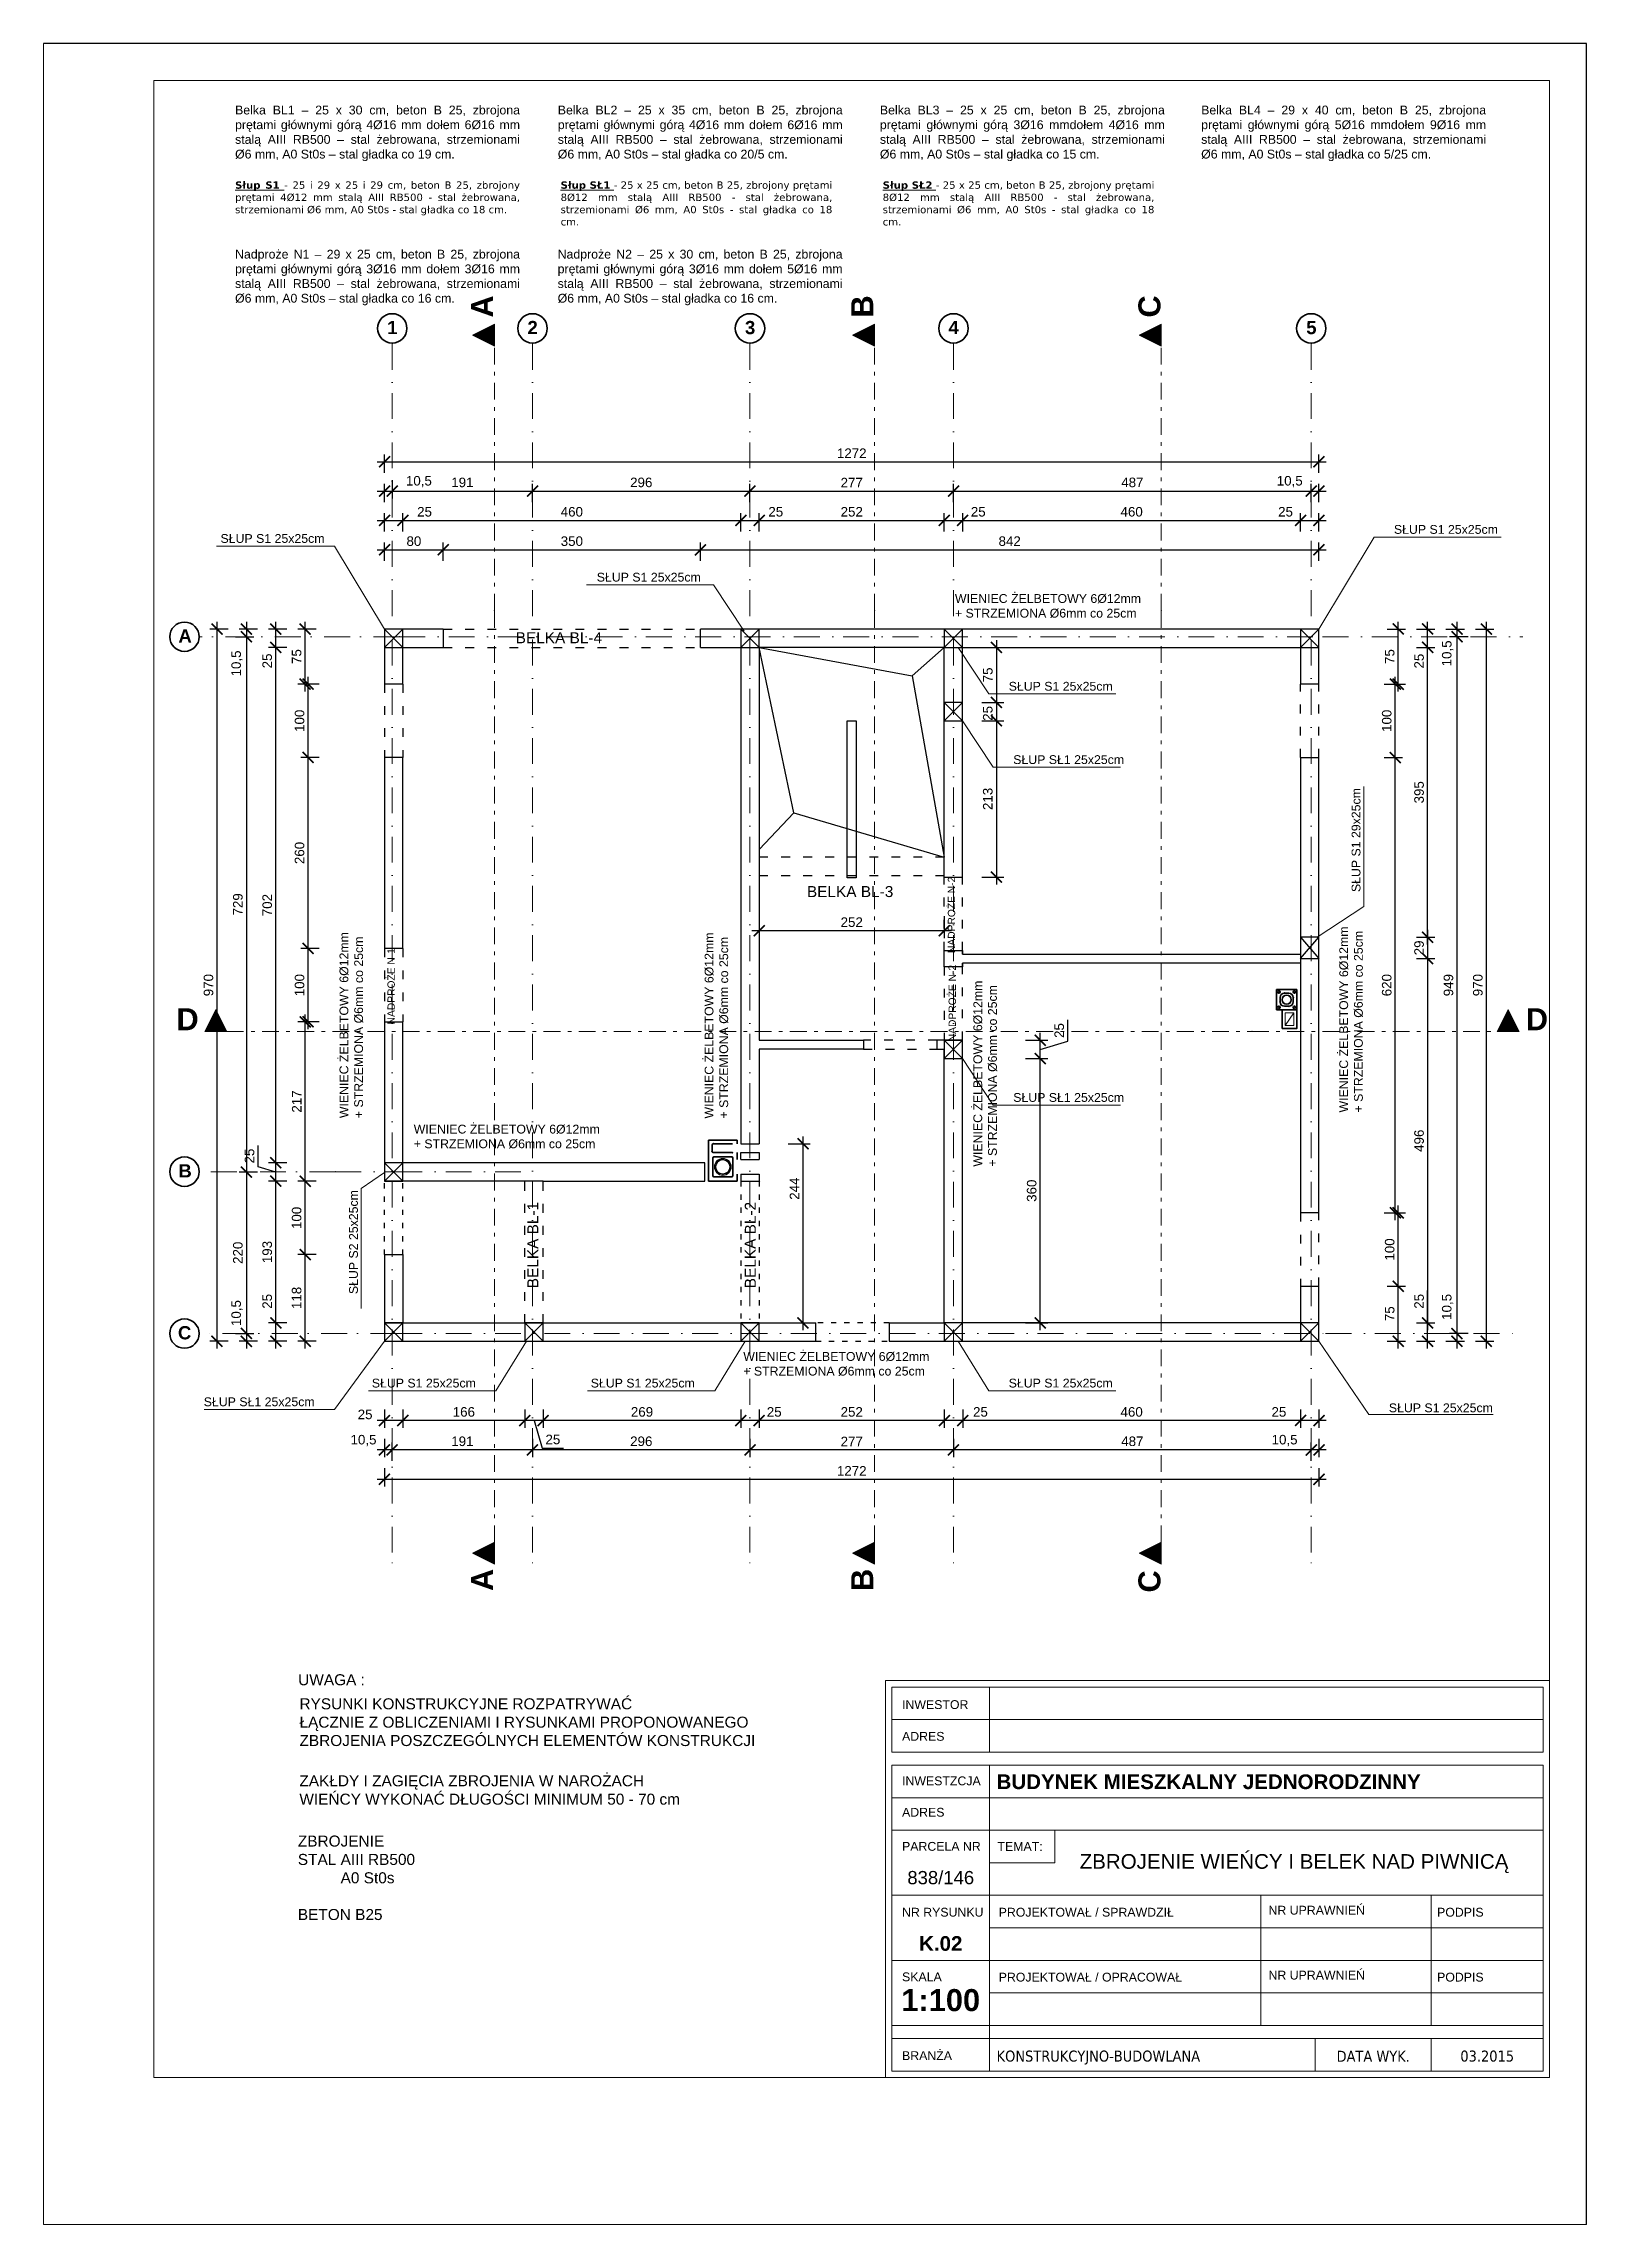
# Paper-space layout 'K.02' of a CAD drawing. Header units: millimetres. Extents: x -1050 to 1050, y -1648 to 1322.
# The model-space entities are those that its viewports show. They can reach past a viewport. Long polylines and large blocks are cut down to what shows.
import ezdxf
from ezdxf.enums import TextEntityAlignment as Align

# ---------------------------------------------------------------- set-up
doc = ezdxf.new("R2010")
doc.units = ezdxf.units.MM
for name, pattern in [('ACAD_ISO03W100', [30, 12, -18]), ('Kropki i Kreski', [67.027776, 35.277777, -17.638888, 0, -14.111111]), ('Przerywana', [16.4, 8.2, -8.2]), ('Przerywana podwójnie', [47.9, 22.9, -10, 5, -10])]:
    doc.linetypes.add(name, pattern=pattern)
for name, color, linetype, lineweight in [('2D - Ogólne_Nr_Pióra__21', 7, 'Continuous', 35), ('a_beton_c', 3, 'ACAD_ISO03W100', 25), ('a_murowane_b', 20, 'Continuous', 30), ('a_opisy', 252, 'Continuous', 9), ('a_wymiary', 250, 'Continuous', 9), ('Cienka', 1, 'Continuous', 15), ('Konstrukcja - Ogólne_Nr_Pióra__1', 7, 'Continuous', 5), ('Konstrukcja - Ogólne_Nr_Pióra__21', 7, 'Continuous', 35), ('Konstrukcja - Siatka mod_Nr_Pióra__1', 7, 'Continuous', 5), ('Konstrukcja - Siatka mod_Nr_Pióra__7', 7, 'Continuous', 35), ('Opisy - Tekst_Nr_Pióra__1', 7, 'Continuous', 13), ('Opisy - Tekst_Nr_Pióra__7', 7, 'Continuous', 35), ('Znaczniki - Przekroje_Nr_Pióra__1', 7, 'Continuous', 5)]:
    doc.layers.add(name, color=color, linetype=linetype, lineweight=lineweight)
for name, color, linetype in [('Konstrukcja - Ogólne', 7, 'Continuous'), ('Konstrukcja - Siatka mod', 7, 'Continuous'), ('Znaczniki - Przekroje', 7, 'Continuous')]:
    doc.layers.add(name, color=color, linetype=linetype)
for name, color, linetype, lineweight, true_color in [('Konstrukcja - Ogólne_Nr_Pióra__3', 7, 'Continuous', 5, 0xff6600), ('Konstrukcja - Ogólne_Nr_Pióra__5', 7, 'Continuous', 5, 0x40a5ff), ('Konstrukcja - Siatka mod_Nr_Pióra__4', 7, 'Continuous', 5, 0x029e21), ('Opisy - Tekst_Nr_Pióra__2', 7, 'Continuous', 15, 0x7f7f7f), ('Znaczniki - Przekroje_Nr_Pióra__5', 7, 'Continuous', 5, 0x40a5ff)]:
    doc.layers.add(name, color=color, linetype=linetype, lineweight=lineweight, true_color=true_color)
doc.styles.add('GENERATED_STYLE_1', font='arialbd.ttf')
doc.styles.add('GENERATED_STYLE_2', font='tahoma.ttf')
doc.styles.add('GENERATED_STYLE_3', font='arial.ttf')
doc.styles.add('GENERATED_STYLE_4', font='arial.ttf')
doc.styles.get("Standard").update_dxf_attribs({"font": 'arial.ttf'})
doc.dimstyles.new('1-100', dxfattribs={"dimtxt": 13, "dimasz": 15, "dimexe": 10, "dimexo": 20, "dimgap": 5, "dimtad": 1, "dimdec": 1, "dimrnd": 0.5, "dimtxsty": 'Standard', "dimblk": 'ARCHTICK', "dimcen": 0.09, "dimdle": 10, "dimadec": 0, "dimazin": 0, "dimtfac": 1, "dimtdec": 1, "dimtofl": 0, "dimtmove": 0, "dimatfit": 3, "dimfxl": 10, "dimfxlon": 1, "dimtolj": 1, "dimtzin": 0, "dimarcsym": 0})

psp = doc.layouts.new('K.02')

msp = doc.modelspace()

# ---------------------------------------------------------------- texts
at = {"layer": 'a_opisy'}
for s, insert, char_height, width, attachment_point in [('\\pxqj;Belka BL1 – 25 x 30 cm, beton B 25, zbrojona prętami głównymi górą 4Ø16 mm dołem 6Ø16 mm stalą AIII RB500 – stal żebrowana, strzemionami Ø6 mm, A0 St0s – stal gładka co 19 cm.', (11359.58, -9692.39), 12, 386.6768, 1), ('\\pxqj;Belka BL2 – 25 x 35 cm, beton B 25, zbrojona prętami głównymi górą 4Ø16 mm dołem 6Ø16 mm stalą AIII RB500 – stal żebrowana, strzemionami Ø6 mm, A0 St0s – stal gładka co 20/5 cm.', (11798.88, -9692.39), 12, 386.6768, 1), ('\\pxqj;Belka BL3 – 25 x 25 cm, beton B 25, zbrojona prętami głównymi górą 3Ø16 mmdołem 4Ø16 mm stalą AIII RB500 – stal żebrowana, strzemionami Ø6 mm, A0 St0s – stal gładka co 15 cm.', (12237.31, -9692.39), 12, 386.6768, 1), ('\\pxqj;Belka BL4 – 29 x 40 cm, beton B 25, zbrojona prętami głównymi górą 5Ø16 mmdołem 9Ø16 mm stalą AIII RB500 – stal żebrowana, strzemionami Ø6 mm, A0 St0s – stal gładka co 5/25 cm.', (12674.66, -9692.39), 12, 386.6768, 1), ('\\pxqj;{\\fVerdana|b1|i0|c238|p34;\\H0.83333x;\\L\\C0;Słup S1\\fVerdana|b0|i0|c238|p34;\\l - 25 i 29 x 25 i 29 cm, beton B 25, zbrojony prętami 4\\fVerdana|b0|i0|c0|p34;Ø1\\fVerdana|b0|i0|c238|p34;2 mm stalą AIII RB500\\fVerdana Baltic|b0|i0|c186|p34; - stal żebrowana, strzemionami Ø6 mm, A0 St0s - stal gładka\\fVerdana|b0|i0|c238|p34; co 18 cm.}', (11359.58, -9795.59), 12, 386.6768, 1), ('\\pxl1.5,qj;{\\fVerdana|b1|i0|c238|p34;\\H0.83333x;\\L\\C0;Słup SŁ1\\fVerdana|b0|i0|c238|p34;\\l - 25 x 25 cm, beton B 25, zbrojony prętami 8\\fVerdana|b0|i0|c0|p34;Ø1\\fVerdana|b0|i0|c238|p34;2\\fVerdana Baltic|b0|i0|c186|p34; mm stalą AIII RB500 - stal żebrowana, strzemionami Ø6 mm, A0 St0s - stal gładka co \\fVerdana|b0|i0|c238|p34;18 cm.}', (11784.71, -9795.59), 12, 386.6768, 1), ('\\pxl1.5,qj;{\\fVerdana|b1|i0|c238|p34;\\H0.83333x;\\L\\C0;Słup SŁ2\\fVerdana|b0|i0|c238|p34;\\l - 25 x 25 cm, beton B 25\\fVerdana Baltic|b0|i0|c186|p34;, zbrojony prętami 8Ø12 mm stalą AIII RB500 - stal żebrowana, strzemionami Ø6 mm, A0 St0s - stal gładka co 18 cm.}', (12223.14, -9795.59), 12, 386.6768, 1), ('\\pxqj;Nadproże N1 – 29 x 25 cm, beton B 25, zbrojona prętami głównymi górą 3Ø16 mm dołem 3Ø16 mm stalą AIII RB500 – stal żebrowana, strzemionami Ø6 mm, A0 St0s – stal gładka co 16 cm.', (11359.58, -9888.69), 12, 386.6768, 1), ('\\pxqj;Nadproże N2 – 25 x 30 cm, beton B 25, zbrojona prętami głównymi górą 3Ø16 mm dołem 5Ø16 mm stalą AIII RB500 – stal żebrowana, strzemionami Ø6 mm, A0 St0s – stal gładka co 16 cm.', (11798.68, -9888.69), 12, 386.6768, 1), ('SŁUP S1 25x25cm', (11481.35, -10275.89), 12, 285.6, 3), ('SŁUP S1 25x25cm', (12937, -10263.54), 12, 285.6, 1), ('SŁUP S1 25x25cm', (11851.92, -10328.58), 12, 285.6, 1), ('WIENIEC ŻELBETOWY 6%%C12mm \\P+ STRZEMIONA %%C6mm co 25cm', (12339.48, -10357.64), 12, 644.3748, 1), ('SŁUP S1 25x25cm', (12412.64, -10477.17), 12, 285.6, 1), ('SŁUP SŁ1 25x25cm', (12418.8, -10577.07), 12, 285.6, 1), ('SŁUP SŁ1 25x25cm', (12418.8, -11037.17), 12, 285.6, 1), ('WIENIEC ŻELBETOWY 6%%C12mm \\P+ STRZEMIONA %%C6mm co 25cm', (11602.78, -11080.27), 12, 644.3748, 1), ('WIENIEC ŻELBETOWY 6%%C12mm \\P+ STRZEMIONA %%C6mm co 25cm', (12051.36, -11389.89), 12, 644.3748, 1), ('SŁUP S1 25x25cm', (11687.34, -11426.17), 12, 285.6, 3), ('SŁUP S1 25x25cm', (12412.64, -11426.17), 12, 285.6, 1), ('SŁUP SŁ1 25x25cm', (11467.86, -11463.82), 12, 285.6, 9), ('SŁUP S1 25x25cm', (12930.13, -11472.04), 12, 285.6, 7), ('{\\fArial|b0|i0|c238|p34;UWAGA : }', (11445.49, -11828.69), 15, 143.2927, 1), ('{\\fArial|b0|i0|c238|p34;RYSUNKI KONSTRUKCYJNE ROZPATRYWAĆ \\PŁĄCZNIE Z OBLICZENIAMI I RYSUNKAMI PROPONOWANEGO \\PZBROJENIA POSZCZEGÓLNYCH ELEMENTÓW KONSTRUKCJI}', (11447.25, -11861.46), 15, 697.4454, 1), ('ZBROJENIE \\PSTAL AIII RB500 \\P          A0 St0s\\P\\PBETON B25', (11445.02, -12048.4), 15, 319.2534, 1)]:
    msp.add_mtext(s, dxfattribs=dict(at, insert=insert, char_height=char_height, width=width, attachment_point=attachment_point))
at = {"layer": 'a_opisy', "char_height": 12}
for s, insert, width, attachment_point, rotation in [('SŁUP S1 29x25cm', (12879.46, -10763.47), 285.6, 1, 90), ('WIENIEC ŻELBETOWY 6%%C12mm \\P+ STRZEMIONA %%C6mm co 25cm', (11501.76, -11071.31), 644.3748, 1, 90), ('WIENIEC ŻELBETOWY 6%%C12mm \\P+ STRZEMIONA %%C6mm co 25cm', (11998.75, -11071.85), 644.3748, 1, 90), ('WIENIEC ŻELBETOWY 6%%C12mm \\P+ STRZEMIONA %%C6mm co 25cm', (12862.65, -11063.62), 644.3748, 1, 90), ('WIENIEC ŻELBETOWY 6%%C12mm \\P+ STRZEMIONA %%C6mm co 25cm', (12364.54, -11137.4), 644.3748, 1, 90), ('SŁUP S2 25x25cm', (11514.74, -11310.97), 285.6, 1, 90), ('SŁUP S1 25x25cm', (11985.34, -11426.17), 285.6, 3, 359.9992)]:
    msp.add_mtext(s, dxfattribs=dict(at, insert=insert, width=width, attachment_point=attachment_point, rotation=rotation))
at = {"layer": 'a_opisy', "ltscale": 50, "insert": (11972.16, -11966.32), "char_height": 15, "width": 525.028, "attachment_point": 3}
msp.add_mtext('\\pxql;ZAKŁDY I ZAGIĘCIA ZBROJENIA W NAROŻACH\\PWIEŃCY WYKONAĆ DŁUGOŚCI MINIMUM 50 - 70 cm\\P ', dxfattribs=at)
at = {"layer": 'Cienka', "char_height": 20, "width": 326.8786, "attachment_point": 1}
for s, insert in [('{\\H0.75x;\\C1;BELKA BL-4}', (11741.5, -10409.61)), ('{\\H0.75x;\\C1;BELKA BL-3}', (12137.98, -10755.26))]:
    msp.add_mtext(s, dxfattribs=dict(at, insert=insert))
at = {"layer": 'Cienka', "width": 326.8786, "attachment_point": 1, "rotation": 90}
for s, insert, char_height in [('{\\C1;NADPROŻE N-2}', (12329.75, -10846.5), 10), ('{\\C1;NADPROŻE N-1}', (11566.98, -10943.71), 10), ('{\\C1;NADPROŻE N-2}', (12330.81, -10966.62), 10), ('{\\H0.75x;\\C1;BELKA BL-1}', (11757.42, -11303.03), 20), ('\\H0.75x;\\C1;BELKA BL-2', (12053.42, -11303.03), 20)]:
    msp.add_mtext(s, dxfattribs=dict(at, insert=insert, char_height=char_height))
at = {"layer": 'Opisy - Tekst_Nr_Pióra__2', "linetype": 'Continuous', "char_height": 12, "attachment_point": 1, "style": 'GENERATED_STYLE_4'}
for s, insert in [('{INWESTOR}', (12267.48, -11864.04)), ('{ADRES}', (12267.48, -11907.26)), ('{INWESTZCJA}', (12267.48, -11967.92)), ('{ADRES}', (12267.48, -12010.66)), ('{PARCELA NR}', (12267.48, -12057.11)), ('{TEMAT:}', (12397.4, -12057.2)), ('{NR RYSUNKU}', (12267.48, -12146.79)), ('{PROJEKTOWAŁ / SPRAWDZIŁ}', (12399.06, -12146.79)), ('{NR UPRAWNIEŃ}', (12766.3, -12144.03)), ('{PODPIS}', (12995.79, -12146.79)), ('{SKALA}', (12267.48, -12234.83)), ('{PROJEKTOWAŁ / OPRACOWAŁ}', (12399.06, -12235.19)), ('{NR UPRAWNIEŃ}', (12766.3, -12232.43)), ('{PODPIS}', (12995.79, -12235.19)), ('{BRANŻA}', (12267.48, -12342.08))]:
    msp.add_mtext(s, dxfattribs=dict(at, insert=insert))
at = {"layer": 'Opisy - Tekst_Nr_Pióra__7', "linetype": 'Continuous'}
for s, insert, char_height, attachment_point, style in [('{BUDYNEK MIESZKALNY JEDNORODZINNY}', (12396.11, -11965.09), 20, 1, 'GENERATED_STYLE_1'), ('{\\fArial|b0|i0|c238|p34;\\C70;ZBROJENIE WIEŃCY I BELEK NAD PIWNICĄ}', (12509.24, -12073.64), 20, 1, 'GENERATED_STYLE_1'), ('{838/146}', (12320.15, -12114.92), 18, 8, 'GENERATED_STYLE_3'), ('K.02', (12320.15, -12205.66), 20, 8, 'GENERATED_STYLE_1'), ('{1:100}', (12320.15, -12287.93), 30, 8, 'GENERATED_STYLE_1'), ('KONSTRUKCYJNO-BUDOWLANA', (12396.13, -12341.23), 15, 1, 'GENERATED_STYLE_2'), ('{DATA WYK.}', (12908.86, -12341.49), 15, 2, 'GENERATED_STYLE_2'), ('{03.2015}', (13063.99, -12341.23), 15, 2, 'GENERATED_STYLE_2')]:
    msp.add_mtext(s, dxfattribs=dict(at, insert=insert, char_height=char_height, attachment_point=attachment_point, style=style))

# ---------------------------------------------------------------- blocks, each defined once
blk = doc.blocks.new('Standardowy znacznik siatki')
at = {"layer": 'Konstrukcja - Siatka mod_Nr_Pióra__4', "linetype": 'Kropki i Kreski'}
for p, q in [((272.5, 0), (0, 0)), ((272.5, 0), (1529.2, 0)), ((1529.2, 0), (1801.7, 0))]:
    blk.add_line(p, q, dxfattribs=at)
blk.add_point((272.5, 0), dxfattribs=at)
blk.add_point((272.5, 0), dxfattribs=at)
at = {"layer": 'Konstrukcja - Siatka mod_Nr_Pióra__7', "linetype": 'Continuous'}
blk.add_circle((-20, 0), 20, dxfattribs=at)
at = {"layer": 'Konstrukcja - Siatka mod_Nr_Pióra__1', "style": 'GENERATED_STYLE_1'}
blk.add_attdef('AC_MarkerText_1', text='', height=18, dxfattribs=at).set_placement((-28.2, -13.3), align=Align.BOTTOM_LEFT)
blk = doc.blocks.new('Standardowy znacznik siatki_2')
at = {"layer": 'Konstrukcja - Siatka mod_Nr_Pióra__4', "linetype": 'Kropki i Kreski'}
for p, q in [((268.5, 0), (1533.2, 0)), ((1533.2, 0), (1801.7, 0)), ((268.5, 0), (0, 0))]:
    blk.add_line(p, q, dxfattribs=at)
blk.add_point((268.5, 0), dxfattribs=at)
blk.add_point((268.5, 0), dxfattribs=at)
at = {"layer": 'Konstrukcja - Siatka mod_Nr_Pióra__7', "linetype": 'Continuous'}
blk.add_circle((-20, 0), 20, dxfattribs=at)
at = {"layer": 'Konstrukcja - Siatka mod_Nr_Pióra__1', "style": 'GENERATED_STYLE_1'}
blk.add_attdef('AC_MarkerText_1', text='', height=18, dxfattribs=at).set_placement((-28.9, -13.3), align=Align.BOTTOM_LEFT)
blk = doc.blocks.new('Standardowy znacznik siatki_3')
at = {"layer": 'Konstrukcja - Siatka mod_Nr_Pióra__4', "linetype": 'Kropki i Kreski'}
for p, q in [((1, 0), (0, 0)), ((1, 0), (1660.6, 0)), ((1660.6, 0), (1661.6, 0))]:
    blk.add_line(p, q, dxfattribs=at)
blk.add_point((1, 0), dxfattribs=at)
blk.add_point((1, 0), dxfattribs=at)
at = {"layer": 'Konstrukcja - Siatka mod_Nr_Pióra__7', "linetype": 'Continuous'}
blk.add_circle((-20, 0), 20, dxfattribs=at)
at = {"layer": 'Konstrukcja - Siatka mod_Nr_Pióra__1', "style": 'GENERATED_STYLE_1'}
blk.add_attdef('AC_MarkerText_1', text='', height=18, rotation=90, dxfattribs=at).set_placement((-6.7, -6.8), align=Align.BOTTOM_LEFT)
blk = doc.blocks.new('Standardowy znacznik siatki_4')
at = {"layer": 'Konstrukcja - Siatka mod_Nr_Pióra__4', "linetype": 'Kropki i Kreski'}
for p, q in [((1, 0), (0, 0)), ((1, 0), (1660.6, 0)), ((1660.6, 0), (1661.6, 0))]:
    blk.add_line(p, q, dxfattribs=at)
blk.add_point((1, 0), dxfattribs=at)
blk.add_point((1, 0), dxfattribs=at)
at = {"layer": 'Konstrukcja - Siatka mod_Nr_Pióra__7', "linetype": 'Continuous'}
blk.add_circle((-20, 0), 20, dxfattribs=at)
at = {"layer": 'Konstrukcja - Siatka mod_Nr_Pióra__1', "style": 'GENERATED_STYLE_1'}
blk.add_attdef('AC_MarkerText_1', text='', height=18, rotation=90, dxfattribs=at).set_placement((-6.7, -6.8), align=Align.BOTTOM_LEFT)
blk = doc.blocks.new('Standardowy znacznik siatki_5')
at = {"layer": 'Konstrukcja - Siatka mod_Nr_Pióra__4', "linetype": 'Kropki i Kreski'}
for p, q in [((1, 0), (0, 0)), ((1, 0), (1660.6, 0)), ((1660.6, 0), (1661.6, 0))]:
    blk.add_line(p, q, dxfattribs=at)
blk.add_point((1, 0), dxfattribs=at)
blk.add_point((1, 0), dxfattribs=at)
at = {"layer": 'Konstrukcja - Siatka mod_Nr_Pióra__7', "linetype": 'Continuous'}
blk.add_circle((-20, 0), 20, dxfattribs=at)
at = {"layer": 'Konstrukcja - Siatka mod_Nr_Pióra__1', "style": 'GENERATED_STYLE_1'}
blk.add_attdef('AC_MarkerText_1', text='', height=18, rotation=90, dxfattribs=at).set_placement((-6.7, -6.8), align=Align.BOTTOM_LEFT)
blk = doc.blocks.new('Standardowy znacznik siatki_6')
at = {"layer": 'Konstrukcja - Siatka mod_Nr_Pióra__4', "linetype": 'Kropki i Kreski'}
for p, q in [((1, 0), (0, 0)), ((1, 0), (1660.6, 0)), ((1660.6, 0), (1661.6, 0))]:
    blk.add_line(p, q, dxfattribs=at)
blk.add_point((1, 0), dxfattribs=at)
blk.add_point((1, 0), dxfattribs=at)
at = {"layer": 'Konstrukcja - Siatka mod_Nr_Pióra__7', "linetype": 'Continuous'}
blk.add_circle((-20, 0), 20, dxfattribs=at)
at = {"layer": 'Konstrukcja - Siatka mod_Nr_Pióra__1', "style": 'GENERATED_STYLE_1'}
blk.add_attdef('AC_MarkerText_1', text='', height=18, rotation=90, dxfattribs=at).set_placement((-6.7, -6.8), align=Align.BOTTOM_LEFT)
blk = doc.blocks.new('Standardowy znacznik siatki_7')
at = {"layer": 'Konstrukcja - Siatka mod_Nr_Pióra__4', "linetype": 'Kropki i Kreski'}
for p, q in [((185.3, 0), (268.5, 0)), ((268.5, 0), (453.8, 0)), ((185.3, 0), (0, 0))]:
    blk.add_line(p, q, dxfattribs=at)
blk.add_point((185.3, 0), dxfattribs=at)
blk.add_point((185.3, 0), dxfattribs=at)
at = {"layer": 'Konstrukcja - Siatka mod_Nr_Pióra__7', "linetype": 'Continuous'}
blk.add_circle((-20, 0), 20, dxfattribs=at)
at = {"layer": 'Konstrukcja - Siatka mod_Nr_Pióra__1', "style": 'GENERATED_STYLE_1'}
blk.add_attdef('AC_MarkerText_1', text='', height=18, dxfattribs=at).set_placement((-28.2, -13.3), align=Align.BOTTOM_LEFT)
blk = doc.blocks.new('Standardowy znacznik siatki_8')
at = {"layer": 'Konstrukcja - Siatka mod_Nr_Pióra__4', "linetype": 'Kropki i Kreski'}
for p, q in [((1, 0), (0, 0)), ((1, 0), (1660.6, 0)), ((1660.6, 0), (1661.6, 0))]:
    blk.add_line(p, q, dxfattribs=at)
blk.add_point((1, 0), dxfattribs=at)
blk.add_point((1, 0), dxfattribs=at)
at = {"layer": 'Konstrukcja - Siatka mod_Nr_Pióra__7', "linetype": 'Continuous'}
blk.add_circle((-20, 0), 20, dxfattribs=at)
at = {"layer": 'Konstrukcja - Siatka mod_Nr_Pióra__1', "style": 'GENERATED_STYLE_1'}
blk.add_attdef('AC_MarkerText_1', text='', height=18, rotation=90, dxfattribs=at).set_placement((-6.7, -6.8), align=Align.BOTTOM_LEFT)
blk = doc.blocks.new('Płaszczyzna odcinająca_2', base_point=(9599.1, -311.1))
at = {"layer": 'Znaczniki - Przekroje_Nr_Pióra__1', "linetype": 'Continuous'}
for points in [[(9599.1, 1362.7), (9599.1, 1332.7), (9569.1, 1347.7)], [(9599.1, -326.1), (9599.1, -296.1), (9569.1, -311.1)]]:
    blk.add_hatch(color=256, dxfattribs=at).paths.add_polyline_path(points, flags=0)
for p, q in [((9569.1, 1347.7), (9599.1, 1362.7)), ((9599.1, 1332.7), (9569.1, 1347.7)), ((9599.1, 1362.7), (9599.1, 1332.7)), ((9599.1, -296.1), (9569.1, -311.1)), ((9599.1, -326.1), (9599.1, -296.1)), ((9569.1, -311.1), (9599.1, -326.1))]:
    blk.add_line(p, q, dxfattribs=at)
at = {"layer": 'Znaczniki - Przekroje_Nr_Pióra__5', "linetype": 'Przerywana podwójnie'}
for p, q in [((9599.1, 972.5), (9599.1, 1332.7)), ((9599.1, -296.1), (9599.1, 972.5))]:
    blk.add_line(p, q, dxfattribs=at)
blk.add_point((9599.1, 972.5), dxfattribs=at)
at = {"layer": 'Znaczniki - Przekroje_Nr_Pióra__1', "linetype": 'Continuous', "char_height": 30, "attachment_point": 7, "rotation": 90, "style": 'GENERATED_STYLE_1'}
for insert in [(9597.4, 1371.7), (9597.4, -362.6)]:
    blk.add_mtext('{B}', dxfattribs=dict(at, insert=insert))
blk = doc.blocks.new('Płaszczyzna odcinająca_3', base_point=(9989.4, -311.1))
at = {"layer": 'Znaczniki - Przekroje_Nr_Pióra__1', "linetype": 'Continuous'}
for points in [[(9989.4, 1362.7), (9989.4, 1332.7), (9959.4, 1347.7)], [(9989.4, -326.1), (9989.4, -296.1), (9959.4, -311.1)]]:
    blk.add_hatch(color=256, dxfattribs=at).paths.add_polyline_path(points, flags=0)
for p, q in [((9959.4, 1347.7), (9989.4, 1362.7)), ((9989.4, 1332.7), (9959.4, 1347.7)), ((9989.4, 1362.7), (9989.4, 1332.7)), ((9989.4, -296.1), (9959.4, -311.1)), ((9989.4, -326.1), (9989.4, -296.1)), ((9959.4, -311.1), (9989.4, -326.1))]:
    blk.add_line(p, q, dxfattribs=at)
at = {"layer": 'Znaczniki - Przekroje_Nr_Pióra__5', "linetype": 'Przerywana podwójnie'}
for p, q in [((9989.4, 972.5), (9989.4, 1332.7)), ((9989.4, -296.1), (9989.4, 972.5))]:
    blk.add_line(p, q, dxfattribs=at)
blk.add_point((9989.4, 972.5), dxfattribs=at)
at = {"layer": 'Znaczniki - Przekroje_Nr_Pióra__1', "linetype": 'Continuous', "char_height": 30, "attachment_point": 7, "rotation": 90, "style": 'GENERATED_STYLE_1'}
for insert in [(9988.7, 1371.7), (9988.7, -364.7)]:
    blk.add_mtext('{C}', dxfattribs=dict(at, insert=insert))
blk = doc.blocks.new('Płaszczyzna odcinająca_4', base_point=(8702.4, 399.4))
at = {"layer": 'Znaczniki - Przekroje_Nr_Pióra__1', "linetype": 'Continuous'}
for points in [[(8687.4, 399.4), (8717.4, 399.4), (8702.4, 429.4)], [(10476.6, 399.4), (10446.6, 399.4), (10461.6, 429.4)]]:
    blk.add_hatch(color=256, dxfattribs=at).paths.add_polyline_path(points, flags=0)
for p, q in [((8702.4, 429.4), (8687.4, 399.4)), ((8717.4, 399.4), (8702.4, 429.4)), ((10446.6, 399.4), (10461.6, 429.4)), ((10461.6, 429.4), (10476.6, 399.4)), ((8687.4, 399.4), (8717.4, 399.4)), ((10476.6, 399.4), (10446.6, 399.4))]:
    blk.add_line(p, q, dxfattribs=at)
at = {"layer": 'Znaczniki - Przekroje_Nr_Pióra__5', "linetype": 'Przerywana podwójnie'}
for p, q in [((8717.4, 399.4), (10112.9, 399.4)), ((10112.9, 399.4), (10446.6, 399.4))]:
    blk.add_line(p, q, dxfattribs=at)
blk.add_point((10112.9, 399.4), dxfattribs=at)
at = {"layer": 'Znaczniki - Przekroje_Nr_Pióra__1', "linetype": 'Continuous', "char_height": 30, "attachment_point": 7, "style": 'GENERATED_STYLE_1'}
for insert in [(8648.8, 401.1), (10485.6, 401.1)]:
    blk.add_mtext('{D}', dxfattribs=dict(at, insert=insert))
blk = doc.blocks.new('Płaszczyzna odcinająca_1', base_point=(9081.8, -311.1))
at = {"layer": 'Znaczniki - Przekroje_Nr_Pióra__1', "linetype": 'Continuous'}
for points in [[(9081.8, 1362.7), (9081.8, 1332.7), (9051.8, 1347.7)], [(9081.8, -326.1), (9081.8, -296.1), (9051.8, -311.1)]]:
    blk.add_hatch(color=256, dxfattribs=at).paths.add_polyline_path(points, flags=0)
for p, q in [((9051.8, 1347.7), (9081.8, 1362.7)), ((9081.8, 1332.7), (9051.8, 1347.7)), ((9081.8, 1362.7), (9081.8, 1332.7)), ((9081.8, -296.1), (9051.8, -311.1)), ((9081.8, -326.1), (9081.8, -296.1)), ((9051.8, -311.1), (9081.8, -326.1))]:
    blk.add_line(p, q, dxfattribs=at)
at = {"layer": 'Znaczniki - Przekroje_Nr_Pióra__5', "linetype": 'Przerywana podwójnie'}
for p, q in [((9081.8, 972.5), (9081.8, 1332.7)), ((9081.8, -296.1), (9081.8, 972.5))]:
    blk.add_line(p, q, dxfattribs=at)
blk.add_point((9081.8, 972.5), dxfattribs=at)
at = {"layer": 'Znaczniki - Przekroje_Nr_Pióra__1', "linetype": 'Continuous', "char_height": 30, "attachment_point": 7, "rotation": 90, "style": 'GENERATED_STYLE_1'}
for insert in [(9080, 1371.7), (9080, -362.6)]:
    blk.add_mtext('{A}', dxfattribs=dict(at, insert=insert))
blk = doc.blocks.new('SCHIEDEL_Avant_01')
at = {"layer": 'Konstrukcja - Ogólne_Nr_Pióra__21', "linetype": 'Continuous'}
for p, q in [((0, 28), (28, 28)), ((0, 0), (0, 28)), ((28, 0), (0, 0)), ((5, 11), (5, 17)), ((11, 23), (17, 23)), ((17, 5), (11, 5)), ((23, 17), (23, 11)), ((28, 28), (28, 0))]:
    blk.add_line(p, q, dxfattribs=at)
blk.add_circle((14, 14), 6, dxfattribs=at)
for centre, radius, start, end in [((3.4726, 24.5), 1.5, 0, 270), ((3.4863, 3.4863), 1.5, 90, 0), ((3.4726, 24.5), 1.5, 270, 0), ((3.4863, 3.4863), 1.5, 0, 90), ((11, 17), 6, 90, 180), ((11, 11), 6, 180, 270), ((17, 17), 6, 0, 90), ((17, 11), 6, 270, 0), ((24.4863, 24.5137), 1.5, 270, 180), ((24.4863, 24.5137), 1.5, 180, 270), ((24.5, 3.5), 1.5, 90, 180), ((24.5, 3.5), 1.5, 180, 90)]:
    blk.add_arc(centre, radius, start, end, dxfattribs=at)
for p in [(3.4726, 23), (3.4863, 4.9863), (4.9726, 24.5), (4.9863, 3.4863), (5, 11), (11, 23), (17, 5), (22.9863, 24.5137), (23, 17), (23, 3.5), (24.4863, 23.0137), (24.5, 5)]:
    blk.add_point(p, dxfattribs=at)
at = {"layer": 'Konstrukcja - Ogólne_Nr_Pióra__3', "linetype": 'Continuous'}
for radius, start, end in [(6.5, 0, 180), (6.5, 180, 0), (6, 0, 180), (6, 180, 0)]:
    blk.add_arc((14, 14), radius, start, end, dxfattribs=at)
blk = doc.blocks.new('SCHIEDEL_Wentylacja_01_3')
at = {"layer": 'Konstrukcja - Ogólne_Nr_Pióra__5', "linetype": 'Continuous'}
for p, q in [((20, 25), (0, 25)), ((0, 25), (0, 0)), ((0, 0), (20, 0)), ((4, 21), (16, 21)), ((4, 4), (4, 21)), ((4, 4), (16, 21)), ((16, 4), (4, 4)), ((16, 21), (16, 4)), ((20, 0), (20, 25))]:
    blk.add_line(p, q, dxfattribs=at)
blk = doc.blocks.new('*X93')
at = {"layer": 'Konstrukcja - Ogólne_Nr_Pióra__1', "linetype": 'Continuous'}
for p, q in [((15, 28.9), (15, 29.8)), ((9.7, 20), (8.1, 19.1)), ((8.1, 19.1), (9.7, 20)), ((15.7, 28.5), (15, 28.9)), ((20, 8.7), (17.7, 10)), ((22.3, 10), (20, 8.7)), ((20, 8.7), (22.3, 10)), ((20, 8.1), (20, 8.7)), ((20, 8.7), (20, 8.1)), ((25, 11.5), (23.7, 10.8)), ((23.7, 10.8), (25, 11.5)), ((25, 28.9), (23.8, 28.2)), ((23.8, 28.2), (25, 28.9)), ((27, 27.7), (25, 28.9)), ((25, 28.9), (27, 27.7)), ((26.4, 10.7), (25, 11.5)), ((25, 11.5), (26.4, 10.7)), ((30, 23.2), (30, 20.2)), ((30, 20.2), (30, 23.2)), ((30, 20.2), (31, 19.7)), ((31, 19.7), (30, 20.2))]:
    blk.add_line(p, q, dxfattribs=at)
blk = doc.blocks.new('_ArchTick')
at = {"color": 0, "linetype": 'ByBlock', "const_width": 0.15}
blk.add_lwpolyline([(-0.5, -0.5), (0.5, 0.5)], dxfattribs=at)
blk = doc.blocks.new('*D364')
at = {"layer": 'a_wymiary', "color": 0, "lineweight": -2, "transparency": 16777216}
for p, q in [((11553, -10297.3), (11653, -10297.3)), ((11563, -10312.3), (11563, -10287.3)), ((11643, -10312.3), (11643, -10287.3))]:
    blk.add_line(p, q, dxfattribs=at)
at = {"layer": 'DEFPOINTS', "color": 0, "transparency": 16777216}
for p in [(11643, -10297.3), (11563, -10405.2), (11643, -10405.2)]:
    blk.add_point(p, dxfattribs=at)
at = {"layer": 'a_wymiary', "color": 0, "lineweight": -2, "transparency": 16777216, "xscale": 15, "yscale": 15, "zscale": 15, "rotation": 180}
blk.add_blockref('_ArchTick', (11563, -10297.3), dxfattribs=at)
at = {"layer": 'a_wymiary', "color": 0, "lineweight": -2, "transparency": 16777216, "xscale": 15, "yscale": 15, "zscale": 15}
blk.add_blockref('_ArchTick', (11643, -10297.3), dxfattribs=at)
at = {"layer": 'a_wymiary', "color": 0, "transparency": 16777216, "insert": (11603, -10285.6), "char_height": 13, "attachment_point": 5}
blk.add_mtext('\\A1;80', dxfattribs=at)
blk = doc.blocks.new('*D365')
at = {"layer": 'a_wymiary', "color": 0, "lineweight": -2, "transparency": 16777216}
for p, q in [((11633, -10297.3), (12003, -10297.3)), ((11643, -10312.3), (11643, -10287.3)), ((11993, -10312.3), (11993, -10287.3))]:
    blk.add_line(p, q, dxfattribs=at)
at = {"layer": 'DEFPOINTS', "color": 0, "transparency": 16777216}
for p in [(11993, -10297.3), (11643, -10401.2), (11993, -10401.2)]:
    blk.add_point(p, dxfattribs=at)
at = {"layer": 'a_wymiary', "color": 0, "lineweight": -2, "transparency": 16777216, "xscale": 15, "yscale": 15, "zscale": 15, "rotation": 180}
blk.add_blockref('_ArchTick', (11643, -10297.3), dxfattribs=at)
at = {"layer": 'a_wymiary', "color": 0, "lineweight": -2, "transparency": 16777216, "xscale": 15, "yscale": 15, "zscale": 15}
blk.add_blockref('_ArchTick', (11993, -10297.3), dxfattribs=at)
at = {"layer": 'a_wymiary', "color": 0, "transparency": 16777216, "insert": (11818, -10285.6), "char_height": 13, "attachment_point": 5}
blk.add_mtext('\\A1;350', dxfattribs=at)
blk = doc.blocks.new('*D366')
at = {"layer": 'a_wymiary', "color": 0, "lineweight": -2, "transparency": 16777216}
for p, q in [((11983, -10297.3), (12845, -10297.3)), ((11993, -10312.3), (11993, -10287.3)), ((12835, -10312.3), (12835, -10287.3))]:
    blk.add_line(p, q, dxfattribs=at)
at = {"layer": 'DEFPOINTS', "color": 0, "transparency": 16777216}
for p in [(12835, -10297.3), (11993, -10401.2), (12835, -10401.2)]:
    blk.add_point(p, dxfattribs=at)
at = {"layer": 'a_wymiary', "color": 0, "lineweight": -2, "transparency": 16777216, "xscale": 15, "yscale": 15, "zscale": 15, "rotation": 180}
blk.add_blockref('_ArchTick', (11993, -10297.3), dxfattribs=at)
at = {"layer": 'a_wymiary', "color": 0, "lineweight": -2, "transparency": 16777216, "xscale": 15, "yscale": 15, "zscale": 15}
blk.add_blockref('_ArchTick', (12835, -10297.3), dxfattribs=at)
at = {"layer": 'a_wymiary', "color": 0, "transparency": 16777216, "insert": (12414, -10285.6), "char_height": 13, "attachment_point": 5}
blk.add_mtext('\\A1;842', dxfattribs=at)
blk = doc.blocks.new('*D367')
at = {"layer": 'a_wymiary', "color": 0, "lineweight": -2, "transparency": 16777216}
for p, q in [((11553, -10257.3), (11588, -10257.3)), ((11563, -10272.3), (11563, -10247.3)), ((11588, -10272.3), (11588, -10247.3)), ((11588, -10257.3), (11631.9, -10257.3))]:
    blk.add_line(p, q, dxfattribs=at)
at = {"layer": 'DEFPOINTS', "color": 0, "transparency": 16777216}
for p in [(11588, -10257.3), (11563, -10405.2), (11588, -10405.2)]:
    blk.add_point(p, dxfattribs=at)
at = {"layer": 'a_wymiary', "color": 0, "lineweight": -2, "transparency": 16777216, "xscale": 15, "yscale": 15, "zscale": 15, "rotation": 180}
blk.add_blockref('_ArchTick', (11563, -10257.3), dxfattribs=at)
at = {"layer": 'a_wymiary', "color": 0, "lineweight": -2, "transparency": 16777216, "xscale": 15, "yscale": 15, "zscale": 15}
blk.add_blockref('_ArchTick', (11588, -10257.3), dxfattribs=at)
at = {"layer": 'a_wymiary', "color": 0, "transparency": 16777216, "insert": (11617.5, -10245.6), "char_height": 13, "attachment_point": 5}
blk.add_mtext('\\A1;25', dxfattribs=at)
blk = doc.blocks.new('*D368')
at = {"layer": 'a_wymiary', "color": 0, "lineweight": -2, "transparency": 16777216}
for p, q in [((11578, -10257.3), (12058, -10257.3)), ((11588, -10272.3), (11588, -10247.3)), ((12048, -10272.3), (12048, -10247.3))]:
    blk.add_line(p, q, dxfattribs=at)
at = {"layer": 'DEFPOINTS', "color": 0, "transparency": 16777216}
for p in [(12048, -10257.3), (11588, -10405.2), (12048, -10405.2)]:
    blk.add_point(p, dxfattribs=at)
at = {"layer": 'a_wymiary', "color": 0, "lineweight": -2, "transparency": 16777216, "xscale": 15, "yscale": 15, "zscale": 15, "rotation": 180}
blk.add_blockref('_ArchTick', (11588, -10257.3), dxfattribs=at)
at = {"layer": 'a_wymiary', "color": 0, "lineweight": -2, "transparency": 16777216, "xscale": 15, "yscale": 15, "zscale": 15}
blk.add_blockref('_ArchTick', (12048, -10257.3), dxfattribs=at)
at = {"layer": 'a_wymiary', "color": 0, "transparency": 16777216, "insert": (11818, -10245.6), "char_height": 13, "attachment_point": 5}
blk.add_mtext('\\A1;460', dxfattribs=at)
blk = doc.blocks.new('*D369')
at = {"layer": 'a_wymiary', "color": 0, "lineweight": -2, "transparency": 16777216}
for p, q in [((12038, -10257.3), (12083, -10257.3)), ((12048, -10272.3), (12048, -10247.3)), ((12073, -10272.3), (12073, -10247.3))]:
    blk.add_line(p, q, dxfattribs=at)
at = {"layer": 'DEFPOINTS', "color": 0, "transparency": 16777216}
for p in [(12073, -10257.3), (12048, -10405.2), (12073, -10405.2)]:
    blk.add_point(p, dxfattribs=at)
at = {"layer": 'a_wymiary', "color": 0, "lineweight": -2, "transparency": 16777216, "xscale": 15, "yscale": 15, "zscale": 15, "rotation": 180}
blk.add_blockref('_ArchTick', (12048, -10257.3), dxfattribs=at)
at = {"layer": 'a_wymiary', "color": 0, "lineweight": -2, "transparency": 16777216, "xscale": 15, "yscale": 15, "zscale": 15}
blk.add_blockref('_ArchTick', (12073, -10257.3), dxfattribs=at)
at = {"layer": 'a_wymiary', "color": 0, "transparency": 16777216, "insert": (12095.6, -10245.6), "char_height": 13, "attachment_point": 5}
blk.add_mtext('\\A1;25', dxfattribs=at)
blk = doc.blocks.new('*D370')
at = {"layer": 'a_wymiary', "color": 0, "lineweight": -2, "transparency": 16777216}
for p, q in [((12063, -10257.3), (12335, -10257.3)), ((12073, -10272.3), (12073, -10247.3)), ((12325, -10272.3), (12325, -10247.3))]:
    blk.add_line(p, q, dxfattribs=at)
at = {"layer": 'DEFPOINTS', "color": 0, "transparency": 16777216}
for p in [(12325, -10257.3), (12073, -10405.2), (12325, -10405.2)]:
    blk.add_point(p, dxfattribs=at)
at = {"layer": 'a_wymiary', "color": 0, "lineweight": -2, "transparency": 16777216, "xscale": 15, "yscale": 15, "zscale": 15, "rotation": 180}
blk.add_blockref('_ArchTick', (12073, -10257.3), dxfattribs=at)
at = {"layer": 'a_wymiary', "color": 0, "lineweight": -2, "transparency": 16777216, "xscale": 15, "yscale": 15, "zscale": 15}
blk.add_blockref('_ArchTick', (12325, -10257.3), dxfattribs=at)
at = {"layer": 'a_wymiary', "color": 0, "transparency": 16777216, "insert": (12199, -10245.6), "char_height": 13, "attachment_point": 5}
blk.add_mtext('\\A1;252', dxfattribs=at)
blk = doc.blocks.new('*D371')
at = {"layer": 'a_wymiary', "color": 0, "lineweight": -2, "transparency": 16777216}
for p, q in [((12315, -10257.3), (12360, -10257.3)), ((12325, -10272.3), (12325, -10247.3)), ((12350, -10272.3), (12350, -10247.3))]:
    blk.add_line(p, q, dxfattribs=at)
at = {"layer": 'DEFPOINTS', "color": 0, "transparency": 16777216}
for p in [(12350, -10257.3), (12325, -10405.2), (12350, -10405.2)]:
    blk.add_point(p, dxfattribs=at)
at = {"layer": 'a_wymiary', "color": 0, "lineweight": -2, "transparency": 16777216, "xscale": 15, "yscale": 15, "zscale": 15, "rotation": 180}
blk.add_blockref('_ArchTick', (12325, -10257.3), dxfattribs=at)
at = {"layer": 'a_wymiary', "color": 0, "lineweight": -2, "transparency": 16777216, "xscale": 15, "yscale": 15, "zscale": 15}
blk.add_blockref('_ArchTick', (12350, -10257.3), dxfattribs=at)
at = {"layer": 'a_wymiary', "color": 0, "transparency": 16777216, "insert": (12371.2, -10245.6), "char_height": 13, "attachment_point": 5}
blk.add_mtext('\\A1;25', dxfattribs=at)
blk = doc.blocks.new('*D372')
at = {"layer": 'a_wymiary', "color": 0, "lineweight": -2, "transparency": 16777216}
for p, q in [((12340, -10257.3), (12820, -10257.3)), ((12350, -10272.3), (12350, -10247.3)), ((12810, -10272.3), (12810, -10247.3))]:
    blk.add_line(p, q, dxfattribs=at)
at = {"layer": 'DEFPOINTS', "color": 0, "transparency": 16777216}
for p in [(12810, -10257.3), (12350, -10405.2), (12810, -10405.2)]:
    blk.add_point(p, dxfattribs=at)
at = {"layer": 'a_wymiary', "color": 0, "lineweight": -2, "transparency": 16777216, "xscale": 15, "yscale": 15, "zscale": 15, "rotation": 180}
blk.add_blockref('_ArchTick', (12350, -10257.3), dxfattribs=at)
at = {"layer": 'a_wymiary', "color": 0, "lineweight": -2, "transparency": 16777216, "xscale": 15, "yscale": 15, "zscale": 15}
blk.add_blockref('_ArchTick', (12810, -10257.3), dxfattribs=at)
at = {"layer": 'a_wymiary', "color": 0, "transparency": 16777216, "insert": (12580, -10245.6), "char_height": 13, "attachment_point": 5}
blk.add_mtext('\\A1;460', dxfattribs=at)
blk = doc.blocks.new('*D373')
at = {"layer": 'a_wymiary', "color": 0, "lineweight": -2, "transparency": 16777216}
for p, q in [((12800, -10257.3), (12845, -10257.3)), ((12810, -10272.3), (12810, -10247.3)), ((12835, -10272.3), (12835, -10247.3))]:
    blk.add_line(p, q, dxfattribs=at)
at = {"layer": 'DEFPOINTS', "color": 0, "transparency": 16777216}
for p in [(12835, -10257.3), (12810, -10405.2), (12835, -10405.2)]:
    blk.add_point(p, dxfattribs=at)
at = {"layer": 'a_wymiary', "color": 0, "lineweight": -2, "transparency": 16777216, "xscale": 15, "yscale": 15, "zscale": 15, "rotation": 180}
blk.add_blockref('_ArchTick', (12810, -10257.3), dxfattribs=at)
at = {"layer": 'a_wymiary', "color": 0, "lineweight": -2, "transparency": 16777216, "xscale": 15, "yscale": 15, "zscale": 15}
blk.add_blockref('_ArchTick', (12835, -10257.3), dxfattribs=at)
at = {"layer": 'a_wymiary', "color": 0, "transparency": 16777216, "insert": (12789.5, -10245.6), "char_height": 13, "attachment_point": 5}
blk.add_mtext('\\A1;25', dxfattribs=at)
blk = doc.blocks.new('*D374')
at = {"layer": 'a_wymiary', "color": 0, "lineweight": -2, "transparency": 16777216}
for p, q in [((11563, -10232.3), (11563, -10207.3)), ((11573.5, -10202.3), (11573.5, -10227.3)), ((11553, -10217.3), (11573.5, -10217.3)), ((11573.5, -10217.3), (11631.1, -10217.3))]:
    blk.add_line(p, q, dxfattribs=at)
at = {"layer": 'DEFPOINTS', "color": 0, "transparency": 16777216}
for p in [(11573.5, -10016.7), (11573.5, -10217.3), (11563, -10405.2)]:
    blk.add_point(p, dxfattribs=at)
at = {"layer": 'a_wymiary', "color": 0, "lineweight": -2, "transparency": 16777216, "xscale": 15, "yscale": 15, "zscale": 15, "rotation": 180}
blk.add_blockref('_ArchTick', (11563, -10217.3), dxfattribs=at)
at = {"layer": 'a_wymiary', "color": 0, "lineweight": -2, "transparency": 16777216, "xscale": 15, "yscale": 15, "zscale": 15}
blk.add_blockref('_ArchTick', (11573.5, -10217.3), dxfattribs=at)
at = {"layer": 'a_wymiary', "color": 0, "transparency": 16777216, "insert": (11609.8, -10204.5), "char_height": 13, "attachment_point": 5}
blk.add_mtext('\\A1;10,5', dxfattribs=at)
blk = doc.blocks.new('*D375')
at = {"layer": 'a_wymiary', "color": 0, "lineweight": -2, "transparency": 16777216}
for p, q in [((11764.5, -10232.3), (11764.5, -10207.3)), ((12060.5, -10232.3), (12060.5, -10207.3)), ((11754.5, -10217.3), (12070.5, -10217.3))]:
    blk.add_line(p, q, dxfattribs=at)
at = {"layer": 'DEFPOINTS', "color": 0, "transparency": 16777216}
for p in [(12060.5, -10217.3), (11764.5, -10401.2), (12060.5, -10405.2)]:
    blk.add_point(p, dxfattribs=at)
at = {"layer": 'a_wymiary', "color": 0, "lineweight": -2, "transparency": 16777216, "xscale": 15, "yscale": 15, "zscale": 15, "rotation": 180}
blk.add_blockref('_ArchTick', (11764.5, -10217.3), dxfattribs=at)
at = {"layer": 'a_wymiary', "color": 0, "lineweight": -2, "transparency": 16777216, "xscale": 15, "yscale": 15, "zscale": 15}
blk.add_blockref('_ArchTick', (12060.5, -10217.3), dxfattribs=at)
at = {"layer": 'a_wymiary', "color": 0, "transparency": 16777216, "insert": (11912.5, -10205.6), "char_height": 13, "attachment_point": 5}
blk.add_mtext('\\A1;296', dxfattribs=at)
blk = doc.blocks.new('*D376')
at = {"layer": 'a_wymiary', "color": 0, "lineweight": -2, "transparency": 16777216}
for p, q in [((12060.5, -10232.3), (12060.5, -10207.3)), ((12337.5, -10232.3), (12337.5, -10207.3)), ((12050.5, -10217.3), (12347.5, -10217.3))]:
    blk.add_line(p, q, dxfattribs=at)
at = {"layer": 'DEFPOINTS', "color": 0, "transparency": 16777216}
for p in [(12337.5, -10217.3), (12060.5, -10405.2), (12337.5, -10405.2)]:
    blk.add_point(p, dxfattribs=at)
at = {"layer": 'a_wymiary', "color": 0, "lineweight": -2, "transparency": 16777216, "xscale": 15, "yscale": 15, "zscale": 15, "rotation": 180}
blk.add_blockref('_ArchTick', (12060.5, -10217.3), dxfattribs=at)
at = {"layer": 'a_wymiary', "color": 0, "lineweight": -2, "transparency": 16777216, "xscale": 15, "yscale": 15, "zscale": 15}
blk.add_blockref('_ArchTick', (12337.5, -10217.3), dxfattribs=at)
at = {"layer": 'a_wymiary', "color": 0, "transparency": 16777216, "insert": (12199, -10205.8), "char_height": 13, "attachment_point": 5}
blk.add_mtext('\\A1;277', dxfattribs=at)
blk = doc.blocks.new('*D377')
at = {"layer": 'a_wymiary', "color": 0, "lineweight": -2, "transparency": 16777216}
for p, q in [((12337.5, -10232.3), (12337.5, -10207.3)), ((12824.5, -10232.3), (12824.5, -10207.3)), ((12327.5, -10217.3), (12834.5, -10217.3))]:
    blk.add_line(p, q, dxfattribs=at)
at = {"layer": 'DEFPOINTS', "color": 0, "transparency": 16777216}
for p in [(12824.5, -10217.3), (12337.5, -10405.2), (12824.5, -10405.2)]:
    blk.add_point(p, dxfattribs=at)
at = {"layer": 'a_wymiary', "color": 0, "lineweight": -2, "transparency": 16777216, "xscale": 15, "yscale": 15, "zscale": 15, "rotation": 180}
blk.add_blockref('_ArchTick', (12337.5, -10217.3), dxfattribs=at)
at = {"layer": 'a_wymiary', "color": 0, "lineweight": -2, "transparency": 16777216, "xscale": 15, "yscale": 15, "zscale": 15}
blk.add_blockref('_ArchTick', (12824.5, -10217.3), dxfattribs=at)
at = {"layer": 'a_wymiary', "color": 0, "transparency": 16777216, "insert": (12581, -10205.6), "char_height": 13, "attachment_point": 5}
blk.add_mtext('\\A1;487', dxfattribs=at)
blk = doc.blocks.new('*D378')
at = {"layer": 'a_wymiary', "color": 0, "lineweight": -2, "transparency": 16777216}
for p, q in [((12824.5, -10232.3), (12824.5, -10207.3)), ((12835, -10232.3), (12835, -10207.3)), ((12814.5, -10217.3), (12845, -10217.3))]:
    blk.add_line(p, q, dxfattribs=at)
at = {"layer": 'DEFPOINTS', "color": 0, "transparency": 16777216}
for p in [(12835, -10217.3), (12824.5, -10405.2), (12835, -10405.2)]:
    blk.add_point(p, dxfattribs=at)
at = {"layer": 'a_wymiary', "color": 0, "lineweight": -2, "transparency": 16777216, "xscale": 15, "yscale": 15, "zscale": 15, "rotation": 180}
blk.add_blockref('_ArchTick', (12824.5, -10217.3), dxfattribs=at)
at = {"layer": 'a_wymiary', "color": 0, "lineweight": -2, "transparency": 16777216, "xscale": 15, "yscale": 15, "zscale": 15}
blk.add_blockref('_ArchTick', (12835, -10217.3), dxfattribs=at)
at = {"layer": 'a_wymiary', "color": 0, "transparency": 16777216, "insert": (12795.2, -10204.5), "char_height": 13, "attachment_point": 5}
blk.add_mtext('\\A1;10,5', dxfattribs=at)
blk = doc.blocks.new('*D379')
at = {"layer": 'a_wymiary', "color": 0, "lineweight": -2, "transparency": 16777216}
for p, q in [((11553, -10177.3), (12845, -10177.3)), ((11563, -10192.3), (11563, -10167.3)), ((12835, -10192.3), (12835, -10167.3))]:
    blk.add_line(p, q, dxfattribs=at)
at = {"layer": 'DEFPOINTS', "color": 0, "transparency": 16777216}
for p in [(12835, -10177.3), (11563, -10405.2), (12835, -10405.2)]:
    blk.add_point(p, dxfattribs=at)
at = {"layer": 'a_wymiary', "color": 0, "lineweight": -2, "transparency": 16777216, "xscale": 15, "yscale": 15, "zscale": 15, "rotation": 180}
blk.add_blockref('_ArchTick', (11563, -10177.3), dxfattribs=at)
at = {"layer": 'a_wymiary', "color": 0, "lineweight": -2, "transparency": 16777216, "xscale": 15, "yscale": 15, "zscale": 15}
blk.add_blockref('_ArchTick', (12835, -10177.3), dxfattribs=at)
at = {"layer": 'a_wymiary', "color": 0, "transparency": 16777216, "insert": (12199, -10165.8), "char_height": 13, "attachment_point": 5}
blk.add_mtext('\\A1;1272', dxfattribs=at)
blk = doc.blocks.new('*D380')
at = {"layer": 'a_wymiary', "color": 0, "lineweight": -2, "transparency": 16777216}
for p, q in [((12927.9, -11300.2), (12952.9, -11300.2)), ((12942.9, -11385.2), (12942.9, -11290.2)), ((12927.9, -11375.2), (12952.9, -11375.2))]:
    blk.add_line(p, q, dxfattribs=at)
at = {"layer": 'DEFPOINTS', "color": 0, "transparency": 16777216}
for p in [(12839, -11300.2), (12942.9, -11300.2), (12835, -11375.2)]:
    blk.add_point(p, dxfattribs=at)
at = {"layer": 'a_wymiary', "color": 0, "lineweight": -2, "transparency": 16777216, "xscale": 15, "yscale": 15, "zscale": 15}
for p, rotation in [((12942.9, -11300.2), 90), ((12942.9, -11375.2), 270)]:
    blk.add_blockref('_ArchTick', p, dxfattribs=dict(at, rotation=rotation))
at = {"layer": 'a_wymiary', "color": 0, "transparency": 16777216, "insert": (12931.3, -11337.7), "char_height": 13, "attachment_point": 5, "rotation": 90}
blk.add_mtext('\\A1;75', dxfattribs=at)
blk = doc.blocks.new('*D381')
at = {"layer": 'a_wymiary', "color": 0, "lineweight": -2, "transparency": 16777216}
for p, q in [((12942.9, -11310.2), (12942.9, -11190.2)), ((12927.9, -11200.2), (12952.9, -11200.2)), ((12927.9, -11300.2), (12952.9, -11300.2))]:
    blk.add_line(p, q, dxfattribs=at)
at = {"layer": 'DEFPOINTS', "color": 0, "transparency": 16777216}
for p in [(12835, -11200.2), (12942.9, -11200.2), (12839, -11300.2)]:
    blk.add_point(p, dxfattribs=at)
at = {"layer": 'a_wymiary', "color": 0, "lineweight": -2, "transparency": 16777216, "xscale": 15, "yscale": 15, "zscale": 15}
for p, rotation in [((12942.9, -11200.2), 90), ((12942.9, -11300.2), 270)]:
    blk.add_blockref('_ArchTick', p, dxfattribs=dict(at, rotation=rotation))
at = {"layer": 'a_wymiary', "color": 0, "transparency": 16777216, "insert": (12931.3, -11250.2), "char_height": 13, "attachment_point": 5, "rotation": 90}
blk.add_mtext('\\A1;100', dxfattribs=at)
blk = doc.blocks.new('*D382')
at = {"layer": 'a_wymiary', "color": 0, "lineweight": -2, "transparency": 16777216}
for p, q in [((12938.9, -11210.2), (12938.9, -10570.2)), ((12923.9, -10580.2), (12948.9, -10580.2)), ((12923.9, -11200.2), (12948.9, -11200.2))]:
    blk.add_line(p, q, dxfattribs=at)
at = {"layer": 'DEFPOINTS', "color": 0, "transparency": 16777216}
for p in [(12835, -10580.2), (12938.9, -10580.2), (12835, -11200.2)]:
    blk.add_point(p, dxfattribs=at)
at = {"layer": 'a_wymiary', "color": 0, "lineweight": -2, "transparency": 16777216, "xscale": 15, "yscale": 15, "zscale": 15}
for p, rotation in [((12938.9, -10580.2), 90), ((12938.9, -11200.2), 270)]:
    blk.add_blockref('_ArchTick', p, dxfattribs=dict(at, rotation=rotation))
at = {"layer": 'a_wymiary', "color": 0, "transparency": 16777216, "insert": (12927.3, -10890.2), "char_height": 13, "attachment_point": 5, "rotation": 90}
blk.add_mtext('\\A1;620', dxfattribs=at)
blk = doc.blocks.new('*D383')
at = {"layer": 'a_wymiary', "color": 0, "lineweight": -2, "transparency": 16777216}
for p, q in [((12923.9, -10480.2), (12948.9, -10480.2)), ((12938.9, -10590.2), (12938.9, -10470.2)), ((12923.9, -10580.2), (12948.9, -10580.2))]:
    blk.add_line(p, q, dxfattribs=at)
at = {"layer": 'DEFPOINTS', "color": 0, "transparency": 16777216}
for p in [(12835, -10480.2), (12938.9, -10480.2), (12835, -10580.2)]:
    blk.add_point(p, dxfattribs=at)
at = {"layer": 'a_wymiary', "color": 0, "lineweight": -2, "transparency": 16777216, "xscale": 15, "yscale": 15, "zscale": 15}
for p, rotation in [((12938.9, -10480.2), 90), ((12938.9, -10580.2), 270)]:
    blk.add_blockref('_ArchTick', p, dxfattribs=dict(at, rotation=rotation))
at = {"layer": 'a_wymiary', "color": 0, "transparency": 16777216, "insert": (12927.3, -10530.2), "char_height": 13, "attachment_point": 5, "rotation": 90}
blk.add_mtext('\\A1;100', dxfattribs=at)
blk = doc.blocks.new('*D384')
at = {"layer": 'a_wymiary', "color": 0, "lineweight": -2, "transparency": 16777216}
for p, q in [((12927.9, -10405.2), (12952.9, -10405.2)), ((12942.9, -10490.2), (12942.9, -10395.2)), ((12927.9, -10480.2), (12952.9, -10480.2))]:
    blk.add_line(p, q, dxfattribs=at)
at = {"layer": 'DEFPOINTS', "color": 0, "transparency": 16777216}
for p in [(12835, -10405.2), (12942.9, -10405.2), (12835, -10480.2)]:
    blk.add_point(p, dxfattribs=at)
at = {"layer": 'a_wymiary', "color": 0, "lineweight": -2, "transparency": 16777216, "xscale": 15, "yscale": 15, "zscale": 15}
for p, rotation in [((12942.9, -10405.2), 90), ((12942.9, -10480.2), 270)]:
    blk.add_blockref('_ArchTick', p, dxfattribs=dict(at, rotation=rotation))
at = {"layer": 'a_wymiary', "color": 0, "transparency": 16777216, "insert": (12931.3, -10442.7), "char_height": 13, "attachment_point": 5, "rotation": 90}
blk.add_mtext('\\A1;75', dxfattribs=at)
blk = doc.blocks.new('*D385')
at = {"layer": 'a_wymiary', "color": 0, "lineweight": -2, "transparency": 16777216}
for p, q in [((12982.9, -11350.2), (12982.9, -11306.3)), ((12967.9, -11350.2), (12992.9, -11350.2)), ((12982.9, -11385.2), (12982.9, -11350.2)), ((12967.9, -11375.2), (12992.9, -11375.2))]:
    blk.add_line(p, q, dxfattribs=at)
at = {"layer": 'DEFPOINTS', "color": 0, "transparency": 16777216}
for p in [(12839, -11350.2), (12982.9, -11350.2), (12839, -11375.2)]:
    blk.add_point(p, dxfattribs=at)
at = {"layer": 'a_wymiary', "color": 0, "lineweight": -2, "transparency": 16777216, "xscale": 15, "yscale": 15, "zscale": 15}
for p, rotation in [((12982.9, -11350.2), 90), ((12982.9, -11375.2), 270)]:
    blk.add_blockref('_ArchTick', p, dxfattribs=dict(at, rotation=rotation))
at = {"layer": 'a_wymiary', "color": 0, "transparency": 16777216, "insert": (12971.3, -11320.8), "char_height": 13, "attachment_point": 5, "rotation": 90}
blk.add_mtext('\\A1;25', dxfattribs=at)
blk = doc.blocks.new('*D386')
at = {"layer": 'a_wymiary', "color": 0, "lineweight": -2, "transparency": 16777216}
for p, q in [((12982.9, -10835), (12982.9, -10420.2)), ((12967.9, -10430.2), (12992.9, -10430.2)), ((12967.9, -10825), (12992.9, -10825))]:
    blk.add_line(p, q, dxfattribs=at)
at = {"layer": 'DEFPOINTS', "color": 0, "transparency": 16777216}
for p in [(12835, -10430.2), (12982.9, -10430.2), (12835, -10825)]:
    blk.add_point(p, dxfattribs=at)
at = {"layer": 'a_wymiary', "color": 0, "lineweight": -2, "transparency": 16777216, "xscale": 15, "yscale": 15, "zscale": 15}
for p, rotation in [((12982.9, -10430.2), 90), ((12982.9, -10825), 270)]:
    blk.add_blockref('_ArchTick', p, dxfattribs=dict(at, rotation=rotation))
at = {"layer": 'a_wymiary', "color": 0, "transparency": 16777216, "insert": (12971.3, -10627.6), "char_height": 13, "attachment_point": 5, "rotation": 90}
blk.add_mtext('\\A1;395', dxfattribs=at)
blk = doc.blocks.new('*D387')
at = {"layer": 'a_wymiary', "color": 0, "lineweight": -2, "transparency": 16777216}
for p, q in [((12967.9, -10405.2), (12992.9, -10405.2)), ((12982.9, -10440.2), (12982.9, -10395.2)), ((12967.9, -10430.2), (12992.9, -10430.2))]:
    blk.add_line(p, q, dxfattribs=at)
at = {"layer": 'DEFPOINTS', "color": 0, "transparency": 16777216}
for p in [(12835, -10405.2), (12982.9, -10405.2), (12835, -10430.2)]:
    blk.add_point(p, dxfattribs=at)
at = {"layer": 'a_wymiary', "color": 0, "lineweight": -2, "transparency": 16777216, "xscale": 15, "yscale": 15, "zscale": 15}
for p, rotation in [((12982.9, -10405.2), 90), ((12982.9, -10430.2), 270)]:
    blk.add_blockref('_ArchTick', p, dxfattribs=dict(at, rotation=rotation))
at = {"layer": 'a_wymiary', "color": 0, "transparency": 16777216, "insert": (12971.3, -10448.9), "char_height": 13, "attachment_point": 5, "rotation": 90}
blk.add_mtext('\\A1;25', dxfattribs=at)
blk = doc.blocks.new('*D388')
at = {"layer": 'a_wymiary', "color": 0, "lineweight": -2, "transparency": 16777216}
for p, q in [((13022.9, -11364.7), (13022.9, -11307.1)), ((13037.9, -11364.7), (13012.9, -11364.7)), ((13022.9, -11385.2), (13022.9, -11364.7)), ((13007.9, -11375.2), (13032.9, -11375.2))]:
    blk.add_line(p, q, dxfattribs=at)
at = {"layer": 'DEFPOINTS', "color": 0, "transparency": 16777216}
for p in [(13022.9, -11364.7), (13112.4, -11364.7), (12839, -11375.2)]:
    blk.add_point(p, dxfattribs=at)
at = {"layer": 'a_wymiary', "color": 0, "lineweight": -2, "transparency": 16777216, "xscale": 15, "yscale": 15, "zscale": 15}
for p, rotation in [((13022.9, -11364.7), 90), ((13022.9, -11375.2), 270)]:
    blk.add_blockref('_ArchTick', p, dxfattribs=dict(at, rotation=rotation))
at = {"layer": 'a_wymiary', "color": 0, "transparency": 16777216, "insert": (13010.1, -11328.4), "char_height": 13, "attachment_point": 5, "rotation": 90}
blk.add_mtext('\\A1;10,5', dxfattribs=at)
blk = doc.blocks.new('*D389')
at = {"layer": 'a_wymiary', "color": 0, "lineweight": -2, "transparency": 16777216}
for p, q in [((13037.9, -10415.7), (13012.9, -10415.7)), ((13022.9, -11374.7), (13022.9, -10405.7)), ((13037.9, -11364.7), (13012.9, -11364.7))]:
    blk.add_line(p, q, dxfattribs=at)
at = {"layer": 'DEFPOINTS', "color": 0, "transparency": 16777216}
for p in [(13022.9, -10415.7), (13112.4, -10415.7), (13112.4, -11364.7)]:
    blk.add_point(p, dxfattribs=at)
at = {"layer": 'a_wymiary', "color": 0, "lineweight": -2, "transparency": 16777216, "xscale": 15, "yscale": 15, "zscale": 15}
for p, rotation in [((13022.9, -10415.7), 90), ((13022.9, -11364.7), 270)]:
    blk.add_blockref('_ArchTick', p, dxfattribs=dict(at, rotation=rotation))
at = {"layer": 'a_wymiary', "color": 0, "transparency": 16777216, "insert": (13011.3, -10890.2), "char_height": 13, "attachment_point": 5, "rotation": 90}
blk.add_mtext('\\A1;949', dxfattribs=at)
blk = doc.blocks.new('*D390')
at = {"layer": 'a_wymiary', "color": 0, "lineweight": -2, "transparency": 16777216}
for p, q in [((13007.9, -10405.2), (13032.9, -10405.2)), ((13037.9, -10415.7), (13012.9, -10415.7)), ((13022.9, -10425.7), (13022.9, -10395.2))]:
    blk.add_line(p, q, dxfattribs=at)
at = {"layer": 'DEFPOINTS', "color": 0, "transparency": 16777216}
for p in [(12835, -10405.2), (13022.9, -10405.2), (13112.4, -10415.7)]:
    blk.add_point(p, dxfattribs=at)
at = {"layer": 'a_wymiary', "color": 0, "lineweight": -2, "transparency": 16777216, "xscale": 15, "yscale": 15, "zscale": 15}
for p, rotation in [((13022.9, -10405.2), 90), ((13022.9, -10415.7), 270)]:
    blk.add_blockref('_ArchTick', p, dxfattribs=dict(at, rotation=rotation))
at = {"layer": 'a_wymiary', "color": 0, "transparency": 16777216, "insert": (13010.1, -10438.4), "char_height": 13, "attachment_point": 5, "rotation": 90}
blk.add_mtext('\\A1;10,5', dxfattribs=at)
blk = doc.blocks.new('*D391')
at = {"layer": 'a_wymiary', "color": 0, "lineweight": -2, "transparency": 16777216}
for p, q in [((13047.9, -10405.2), (13072.9, -10405.2)), ((13062.9, -11385.2), (13062.9, -10395.2)), ((13047.9, -11375.2), (13072.9, -11375.2))]:
    blk.add_line(p, q, dxfattribs=at)
at = {"layer": 'DEFPOINTS', "color": 0, "transparency": 16777216}
for p in [(12835, -10405.2), (13062.9, -10405.2), (12835, -11375.2)]:
    blk.add_point(p, dxfattribs=at)
at = {"layer": 'a_wymiary', "color": 0, "lineweight": -2, "transparency": 16777216, "xscale": 15, "yscale": 15, "zscale": 15}
for p, rotation in [((13062.9, -10405.2), 90), ((13062.9, -11375.2), 270)]:
    blk.add_blockref('_ArchTick', p, dxfattribs=dict(at, rotation=rotation))
at = {"layer": 'a_wymiary', "color": 0, "transparency": 16777216, "insert": (13051.3, -10890.2), "char_height": 13, "attachment_point": 5, "rotation": 90}
blk.add_mtext('\\A1;970', dxfattribs=at)
blk = doc.blocks.new('*D392')
at = {"layer": 'a_wymiary', "color": 0, "lineweight": -2, "transparency": 16777216}
for p, q in [((12810, -11483.2), (12766.1, -11483.2)), ((12810, -11468.2), (12810, -11493.2)), ((12845, -11483.2), (12810, -11483.2)), ((12835, -11468.2), (12835, -11493.2))]:
    blk.add_line(p, q, dxfattribs=at)
at = {"layer": 'DEFPOINTS', "color": 0, "transparency": 16777216}
for p in [(12810, -11379.2), (12835, -11379.2), (12810, -11483.2)]:
    blk.add_point(p, dxfattribs=at)
at = {"layer": 'a_wymiary', "color": 0, "lineweight": -2, "transparency": 16777216, "xscale": 15, "yscale": 15, "zscale": 15, "rotation": 180}
blk.add_blockref('_ArchTick', (12810, -11483.2), dxfattribs=at)
at = {"layer": 'a_wymiary', "color": 0, "lineweight": -2, "transparency": 16777216, "xscale": 15, "yscale": 15, "zscale": 15}
blk.add_blockref('_ArchTick', (12835, -11483.2), dxfattribs=at)
at = {"layer": 'a_wymiary', "color": 0, "transparency": 16777216, "insert": (12780.5, -11471.5), "char_height": 13, "attachment_point": 5}
blk.add_mtext('\\A1;25', dxfattribs=at)
blk = doc.blocks.new('*D393')
at = {"layer": 'a_wymiary', "color": 0, "lineweight": -2, "transparency": 16777216}
for p, q in [((12820, -11483.2), (12340, -11483.2)), ((12350, -11468.2), (12350, -11493.2)), ((12810, -11468.2), (12810, -11493.2))]:
    blk.add_line(p, q, dxfattribs=at)
at = {"layer": 'DEFPOINTS', "color": 0, "transparency": 16777216}
for p in [(12350, -11375.2), (12810, -11375.2), (12350, -11483.2)]:
    blk.add_point(p, dxfattribs=at)
at = {"layer": 'a_wymiary', "color": 0, "lineweight": -2, "transparency": 16777216, "xscale": 15, "yscale": 15, "zscale": 15, "rotation": 180}
blk.add_blockref('_ArchTick', (12350, -11483.2), dxfattribs=at)
at = {"layer": 'a_wymiary', "color": 0, "lineweight": -2, "transparency": 16777216, "xscale": 15, "yscale": 15, "zscale": 15}
blk.add_blockref('_ArchTick', (12810, -11483.2), dxfattribs=at)
at = {"layer": 'a_wymiary', "color": 0, "transparency": 16777216, "insert": (12580, -11471.5), "char_height": 13, "attachment_point": 5}
blk.add_mtext('\\A1;460', dxfattribs=at)
blk = doc.blocks.new('*D394')
at = {"layer": 'a_wymiary', "color": 0, "lineweight": -2, "transparency": 16777216}
for p, q in [((12360, -11483.2), (12315, -11483.2)), ((12325, -11468.2), (12325, -11493.2)), ((12350, -11468.2), (12350, -11493.2))]:
    blk.add_line(p, q, dxfattribs=at)
at = {"layer": 'DEFPOINTS', "color": 0, "transparency": 16777216}
for p in [(12325, -11375.2), (12350, -11375.2), (12325, -11483.2)]:
    blk.add_point(p, dxfattribs=at)
at = {"layer": 'a_wymiary', "color": 0, "lineweight": -2, "transparency": 16777216, "xscale": 15, "yscale": 15, "zscale": 15, "rotation": 180}
blk.add_blockref('_ArchTick', (12325, -11483.2), dxfattribs=at)
at = {"layer": 'a_wymiary', "color": 0, "lineweight": -2, "transparency": 16777216, "xscale": 15, "yscale": 15, "zscale": 15}
blk.add_blockref('_ArchTick', (12350, -11483.2), dxfattribs=at)
at = {"layer": 'a_wymiary', "color": 0, "transparency": 16777216, "insert": (12374.2, -11471.5), "char_height": 13, "attachment_point": 5}
blk.add_mtext('\\A1;25', dxfattribs=at)
blk = doc.blocks.new('*D395')
at = {"layer": 'a_wymiary', "color": 0, "lineweight": -2, "transparency": 16777216}
for p, q in [((12335, -11483.2), (12063, -11483.2)), ((12073, -11468.2), (12073, -11493.2)), ((12325, -11468.2), (12325, -11493.2))]:
    blk.add_line(p, q, dxfattribs=at)
at = {"layer": 'DEFPOINTS', "color": 0, "transparency": 16777216}
for p in [(12073, -11375.2), (12325, -11375.2), (12073, -11483.2)]:
    blk.add_point(p, dxfattribs=at)
at = {"layer": 'a_wymiary', "color": 0, "lineweight": -2, "transparency": 16777216, "xscale": 15, "yscale": 15, "zscale": 15, "rotation": 180}
blk.add_blockref('_ArchTick', (12073, -11483.2), dxfattribs=at)
at = {"layer": 'a_wymiary', "color": 0, "lineweight": -2, "transparency": 16777216, "xscale": 15, "yscale": 15, "zscale": 15}
blk.add_blockref('_ArchTick', (12325, -11483.2), dxfattribs=at)
at = {"layer": 'a_wymiary', "color": 0, "transparency": 16777216, "insert": (12199, -11471.5), "char_height": 13, "attachment_point": 5}
blk.add_mtext('\\A1;252', dxfattribs=at)
blk = doc.blocks.new('*D396')
at = {"layer": 'a_wymiary', "color": 0, "lineweight": -2, "transparency": 16777216}
for p, q in [((12083, -11483.2), (12038, -11483.2)), ((12048, -11468.2), (12048, -11493.2)), ((12073, -11468.2), (12073, -11493.2))]:
    blk.add_line(p, q, dxfattribs=at)
at = {"layer": 'DEFPOINTS', "color": 0, "transparency": 16777216}
for p in [(12048, -11375.2), (12073, -11375.2), (12048, -11483.2)]:
    blk.add_point(p, dxfattribs=at)
at = {"layer": 'a_wymiary', "color": 0, "lineweight": -2, "transparency": 16777216, "xscale": 15, "yscale": 15, "zscale": 15, "rotation": 180}
blk.add_blockref('_ArchTick', (12048, -11483.2), dxfattribs=at)
at = {"layer": 'a_wymiary', "color": 0, "lineweight": -2, "transparency": 16777216, "xscale": 15, "yscale": 15, "zscale": 15}
blk.add_blockref('_ArchTick', (12073, -11483.2), dxfattribs=at)
at = {"layer": 'a_wymiary', "color": 0, "transparency": 16777216, "insert": (12093.5, -11471.5), "char_height": 13, "attachment_point": 5}
blk.add_mtext('\\A1;25', dxfattribs=at)
blk = doc.blocks.new('*D397')
at = {"layer": 'a_wymiary', "color": 0, "lineweight": -2, "transparency": 16777216}
for p, q in [((12058, -11483.2), (11769, -11483.2)), ((11779, -11468.2), (11779, -11493.2)), ((12048, -11468.2), (12048, -11493.2))]:
    blk.add_line(p, q, dxfattribs=at)
at = {"layer": 'DEFPOINTS', "color": 0, "transparency": 16777216}
for p in [(11779, -11375.2), (12048, -11375.2), (11779, -11483.2)]:
    blk.add_point(p, dxfattribs=at)
at = {"layer": 'a_wymiary', "color": 0, "lineweight": -2, "transparency": 16777216, "xscale": 15, "yscale": 15, "zscale": 15, "rotation": 180}
blk.add_blockref('_ArchTick', (11779, -11483.2), dxfattribs=at)
at = {"layer": 'a_wymiary', "color": 0, "lineweight": -2, "transparency": 16777216, "xscale": 15, "yscale": 15, "zscale": 15}
blk.add_blockref('_ArchTick', (12048, -11483.2), dxfattribs=at)
at = {"layer": 'a_wymiary', "color": 0, "transparency": 16777216, "insert": (11913.5, -11471.5), "char_height": 13, "attachment_point": 5}
blk.add_mtext('\\A1;269', dxfattribs=at)
blk = doc.blocks.new('*D398')
at = {"layer": 'a_wymiary', "color": 0, "lineweight": -2, "transparency": 16777216}
for p, q in [((11789, -11483.2), (11744, -11483.2)), ((11754, -11468.2), (11754, -11493.2)), ((11766.5, -11483.2), (11777.7, -11520.6)), ((11779, -11468.2), (11779, -11493.2)), ((11777.7, -11520.6), (11806.7, -11520.6))]:
    blk.add_line(p, q, dxfattribs=at)
at = {"layer": 'DEFPOINTS', "color": 0, "transparency": 16777216}
for p in [(11754, -11375.2), (11779, -11375.2), (11754, -11483.2)]:
    blk.add_point(p, dxfattribs=at)
at = {"layer": 'a_wymiary', "color": 0, "lineweight": -2, "transparency": 16777216, "xscale": 15, "yscale": 15, "zscale": 15, "rotation": 180}
blk.add_blockref('_ArchTick', (11754, -11483.2), dxfattribs=at)
at = {"layer": 'a_wymiary', "color": 0, "lineweight": -2, "transparency": 16777216, "xscale": 15, "yscale": 15, "zscale": 15}
blk.add_blockref('_ArchTick', (11779, -11483.2), dxfattribs=at)
at = {"layer": 'a_wymiary', "color": 0, "transparency": 16777216, "insert": (11792.2, -11509), "char_height": 13, "attachment_point": 5}
blk.add_mtext('\\A1;25', dxfattribs=at)
blk = doc.blocks.new('*D399')
at = {"layer": 'a_wymiary', "color": 0, "lineweight": -2, "transparency": 16777216}
for p, q in [((11764, -11483.2), (11578, -11483.2)), ((11588, -11468.2), (11588, -11493.2)), ((11754, -11468.2), (11754, -11493.2))]:
    blk.add_line(p, q, dxfattribs=at)
at = {"layer": 'DEFPOINTS', "color": 0, "transparency": 16777216}
for p in [(11588, -11393.6), (11754, -11375.2), (11588, -11483.2)]:
    blk.add_point(p, dxfattribs=at)
at = {"layer": 'a_wymiary', "color": 0, "lineweight": -2, "transparency": 16777216, "xscale": 15, "yscale": 15, "zscale": 15, "rotation": 180}
blk.add_blockref('_ArchTick', (11588, -11483.2), dxfattribs=at)
at = {"layer": 'a_wymiary', "color": 0, "lineweight": -2, "transparency": 16777216, "xscale": 15, "yscale": 15, "zscale": 15}
blk.add_blockref('_ArchTick', (11754, -11483.2), dxfattribs=at)
at = {"layer": 'a_wymiary', "color": 0, "transparency": 16777216, "insert": (11671, -11471.5), "char_height": 13, "attachment_point": 5}
blk.add_mtext('\\A1;166', dxfattribs=at)
blk = doc.blocks.new('*D400')
at = {"layer": 'a_wymiary', "color": 0, "lineweight": -2, "transparency": 16777216}
for p, q in [((11598, -11483.2), (11553, -11483.2)), ((11563, -11468.2), (11563, -11493.2)), ((11588, -11468.2), (11588, -11493.2))]:
    blk.add_line(p, q, dxfattribs=at)
at = {"layer": 'DEFPOINTS', "color": 0, "transparency": 16777216}
for p in [(11563, -11393.6), (11588, -11393.6), (11563, -11483.2)]:
    blk.add_point(p, dxfattribs=at)
at = {"layer": 'a_wymiary', "color": 0, "lineweight": -2, "transparency": 16777216, "xscale": 15, "yscale": 15, "zscale": 15, "rotation": 180}
blk.add_blockref('_ArchTick', (11563, -11483.2), dxfattribs=at)
at = {"layer": 'a_wymiary', "color": 0, "lineweight": -2, "transparency": 16777216, "xscale": 15, "yscale": 15, "zscale": 15}
blk.add_blockref('_ArchTick', (11588, -11483.2), dxfattribs=at)
at = {"layer": 'a_wymiary', "color": 0, "transparency": 16777216, "insert": (11536.6, -11474.9), "char_height": 13, "attachment_point": 5}
blk.add_mtext('\\A1;25', dxfattribs=at)
blk = doc.blocks.new('*D401')
at = {"layer": 'a_wymiary', "color": 0, "lineweight": -2, "transparency": 16777216}
for p, q in [((12824.5, -11523.2), (12766.8, -11523.2)), ((12824.5, -11538.2), (12824.5, -11513.2)), ((12845, -11523.2), (12824.5, -11523.2)), ((12835, -11508.2), (12835, -11533.2))]:
    blk.add_line(p, q, dxfattribs=at)
at = {"layer": 'DEFPOINTS', "color": 0, "transparency": 16777216}
for p in [(12835, -11379.2), (12824.5, -11523.2), (12824.5, -11677.3)]:
    blk.add_point(p, dxfattribs=at)
at = {"layer": 'a_wymiary', "color": 0, "lineweight": -2, "transparency": 16777216, "xscale": 15, "yscale": 15, "zscale": 15, "rotation": 180}
blk.add_blockref('_ArchTick', (12824.5, -11523.2), dxfattribs=at)
at = {"layer": 'a_wymiary', "color": 0, "lineweight": -2, "transparency": 16777216, "xscale": 15, "yscale": 15, "zscale": 15}
blk.add_blockref('_ArchTick', (12835, -11523.2), dxfattribs=at)
at = {"layer": 'a_wymiary', "color": 0, "transparency": 16777216, "insert": (12788.2, -11510.4), "char_height": 13, "attachment_point": 5}
blk.add_mtext('\\A1;10,5', dxfattribs=at)
blk = doc.blocks.new('*D402')
at = {"layer": 'a_wymiary', "color": 0, "lineweight": -2, "transparency": 16777216}
for p, q in [((12834.5, -11523.2), (12327.5, -11523.2)), ((12337.5, -11508.2), (12337.5, -11533.2)), ((12824.5, -11538.2), (12824.5, -11513.2))]:
    blk.add_line(p, q, dxfattribs=at)
at = {"layer": 'DEFPOINTS', "color": 0, "transparency": 16777216}
for p in [(12337.5, -11375.2), (12337.5, -11523.2), (12824.5, -11677.3)]:
    blk.add_point(p, dxfattribs=at)
at = {"layer": 'a_wymiary', "color": 0, "lineweight": -2, "transparency": 16777216, "xscale": 15, "yscale": 15, "zscale": 15, "rotation": 180}
blk.add_blockref('_ArchTick', (12337.5, -11523.2), dxfattribs=at)
at = {"layer": 'a_wymiary', "color": 0, "lineweight": -2, "transparency": 16777216, "xscale": 15, "yscale": 15, "zscale": 15}
blk.add_blockref('_ArchTick', (12824.5, -11523.2), dxfattribs=at)
at = {"layer": 'a_wymiary', "color": 0, "transparency": 16777216, "insert": (12581, -11511.5), "char_height": 13, "attachment_point": 5}
blk.add_mtext('\\A1;487', dxfattribs=at)
blk = doc.blocks.new('*D403')
at = {"layer": 'a_wymiary', "color": 0, "lineweight": -2, "transparency": 16777216}
for p, q in [((12347.5, -11523.2), (12050.5, -11523.2)), ((12060.5, -11508.2), (12060.5, -11533.2)), ((12337.5, -11508.2), (12337.5, -11533.2))]:
    blk.add_line(p, q, dxfattribs=at)
at = {"layer": 'DEFPOINTS', "color": 0, "transparency": 16777216}
for p in [(12060.5, -11375.2), (12337.5, -11375.2), (12060.5, -11523.2)]:
    blk.add_point(p, dxfattribs=at)
at = {"layer": 'a_wymiary', "color": 0, "lineweight": -2, "transparency": 16777216, "xscale": 15, "yscale": 15, "zscale": 15, "rotation": 180}
blk.add_blockref('_ArchTick', (12060.5, -11523.2), dxfattribs=at)
at = {"layer": 'a_wymiary', "color": 0, "lineweight": -2, "transparency": 16777216, "xscale": 15, "yscale": 15, "zscale": 15}
blk.add_blockref('_ArchTick', (12337.5, -11523.2), dxfattribs=at)
at = {"layer": 'a_wymiary', "color": 0, "transparency": 16777216, "insert": (12199, -11511.7), "char_height": 13, "attachment_point": 5}
blk.add_mtext('\\A1;277', dxfattribs=at)
blk = doc.blocks.new('*D404')
at = {"layer": 'a_wymiary', "color": 0, "lineweight": -2, "transparency": 16777216}
for p, q in [((12070.5, -11523.2), (11754.5, -11523.2)), ((11764.5, -11508.2), (11764.5, -11533.2)), ((12060.5, -11508.2), (12060.5, -11533.2))]:
    blk.add_line(p, q, dxfattribs=at)
at = {"layer": 'DEFPOINTS', "color": 0, "transparency": 16777216}
for p in [(11764.5, -11375.2), (12060.5, -11375.2), (11764.5, -11523.2)]:
    blk.add_point(p, dxfattribs=at)
at = {"layer": 'a_wymiary', "color": 0, "lineweight": -2, "transparency": 16777216, "xscale": 15, "yscale": 15, "zscale": 15, "rotation": 180}
blk.add_blockref('_ArchTick', (11764.5, -11523.2), dxfattribs=at)
at = {"layer": 'a_wymiary', "color": 0, "lineweight": -2, "transparency": 16777216, "xscale": 15, "yscale": 15, "zscale": 15}
blk.add_blockref('_ArchTick', (12060.5, -11523.2), dxfattribs=at)
at = {"layer": 'a_wymiary', "color": 0, "transparency": 16777216, "insert": (11912.5, -11511.5), "char_height": 13, "attachment_point": 5}
blk.add_mtext('\\A1;296', dxfattribs=at)
blk = doc.blocks.new('*D405')
at = {"layer": 'a_wymiary', "color": 0, "lineweight": -2, "transparency": 16777216}
for p, q in [((11774.5, -11523.2), (11563.5, -11523.2)), ((11573.5, -11538.2), (11573.5, -11513.2)), ((11764.5, -11508.2), (11764.5, -11533.2))]:
    blk.add_line(p, q, dxfattribs=at)
at = {"layer": 'DEFPOINTS', "color": 0, "transparency": 16777216}
for p in [(11764.5, -11379.2), (11573.5, -11523.2), (11573.5, -11676.3)]:
    blk.add_point(p, dxfattribs=at)
at = {"layer": 'a_wymiary', "color": 0, "lineweight": -2, "transparency": 16777216, "xscale": 15, "yscale": 15, "zscale": 15, "rotation": 180}
blk.add_blockref('_ArchTick', (11573.5, -11523.2), dxfattribs=at)
at = {"layer": 'a_wymiary', "color": 0, "lineweight": -2, "transparency": 16777216, "xscale": 15, "yscale": 15, "zscale": 15}
blk.add_blockref('_ArchTick', (11764.5, -11523.2), dxfattribs=at)
at = {"layer": 'a_wymiary', "color": 0, "transparency": 16777216, "insert": (11669, -11511.5), "char_height": 13, "attachment_point": 5}
blk.add_mtext('\\A1;191', dxfattribs=at)
blk = doc.blocks.new('*D406')
at = {"layer": 'a_wymiary', "color": 0, "lineweight": -2, "transparency": 16777216}
for p, q in [((11583.5, -11523.2), (11553, -11523.2)), ((11563, -11508.2), (11563, -11533.2)), ((11573.5, -11538.2), (11573.5, -11513.2))]:
    blk.add_line(p, q, dxfattribs=at)
at = {"layer": 'DEFPOINTS', "color": 0, "transparency": 16777216}
for p in [(11563, -11375.2), (11563, -11523.2), (11573.5, -11676.3)]:
    blk.add_point(p, dxfattribs=at)
at = {"layer": 'a_wymiary', "color": 0, "lineweight": -2, "transparency": 16777216, "xscale": 15, "yscale": 15, "zscale": 15, "rotation": 180}
blk.add_blockref('_ArchTick', (11563, -11523.2), dxfattribs=at)
at = {"layer": 'a_wymiary', "color": 0, "lineweight": -2, "transparency": 16777216, "xscale": 15, "yscale": 15, "zscale": 15}
blk.add_blockref('_ArchTick', (11573.5, -11523.2), dxfattribs=at)
at = {"layer": 'a_wymiary', "color": 0, "transparency": 16777216, "insert": (11534.4, -11510.4), "char_height": 13, "attachment_point": 5}
blk.add_mtext('\\A1;10,5', dxfattribs=at)
blk = doc.blocks.new('*D407')
at = {"layer": 'a_wymiary', "color": 0, "lineweight": -2, "transparency": 16777216}
for p, q in [((11563, -11548.2), (11563, -11573.2)), ((12835, -11548.2), (12835, -11573.2)), ((11553, -11563.2), (12845, -11563.2))]:
    blk.add_line(p, q, dxfattribs=at)
at = {"layer": 'DEFPOINTS', "color": 0, "transparency": 16777216}
for p in [(11563, -11375.2), (12835, -11375.2), (12835, -11563.2)]:
    blk.add_point(p, dxfattribs=at)
at = {"layer": 'a_wymiary', "color": 0, "lineweight": -2, "transparency": 16777216, "xscale": 15, "yscale": 15, "zscale": 15, "rotation": 180}
blk.add_blockref('_ArchTick', (11563, -11563.2), dxfattribs=at)
at = {"layer": 'a_wymiary', "color": 0, "lineweight": -2, "transparency": 16777216, "xscale": 15, "yscale": 15, "zscale": 15}
blk.add_blockref('_ArchTick', (12835, -11563.2), dxfattribs=at)
at = {"layer": 'a_wymiary', "color": 0, "transparency": 16777216, "insert": (12199, -11551.7), "char_height": 13, "attachment_point": 5}
blk.add_mtext('\\A1;1272', dxfattribs=at)
blk = doc.blocks.new('*D408')
at = {"layer": 'a_wymiary', "color": 0, "lineweight": -2, "transparency": 16777216}
for p, q in [((11455, -11385.2), (11455, -11247.2)), ((11470, -11257.2), (11445, -11257.2)), ((11470, -11375.2), (11445, -11375.2))]:
    blk.add_line(p, q, dxfattribs=at)
at = {"layer": 'DEFPOINTS', "color": 0, "transparency": 16777216}
for p in [(11455, -11257.2), (11563, -11257.2), (11563, -11375.2)]:
    blk.add_point(p, dxfattribs=at)
at = {"layer": 'a_wymiary', "color": 0, "lineweight": -2, "transparency": 16777216, "xscale": 15, "yscale": 15, "zscale": 15}
for p, rotation in [((11455, -11257.2), 90), ((11455, -11375.2), 270)]:
    blk.add_blockref('_ArchTick', p, dxfattribs=dict(at, rotation=rotation))
at = {"layer": 'a_wymiary', "color": 0, "transparency": 16777216, "insert": (11443.4, -11316.2), "char_height": 13, "attachment_point": 5, "rotation": 90}
blk.add_mtext('\\A1;118', dxfattribs=at)
blk = doc.blocks.new('*D409')
at = {"layer": 'a_wymiary', "color": 0, "lineweight": -2, "transparency": 16777216}
for p, q in [((11470, -11157.2), (11445, -11157.2)), ((11455, -11267.2), (11455, -11147.2)), ((11470, -11257.2), (11445, -11257.2))]:
    blk.add_line(p, q, dxfattribs=at)
at = {"layer": 'DEFPOINTS', "color": 0, "transparency": 16777216}
for p in [(11455, -11157.2), (11563, -11157.2), (11563, -11257.2)]:
    blk.add_point(p, dxfattribs=at)
at = {"layer": 'a_wymiary', "color": 0, "lineweight": -2, "transparency": 16777216, "xscale": 15, "yscale": 15, "zscale": 15}
for p, rotation in [((11455, -11157.2), 90), ((11455, -11257.2), 270)]:
    blk.add_blockref('_ArchTick', p, dxfattribs=dict(at, rotation=rotation))
at = {"layer": 'a_wymiary', "color": 0, "transparency": 16777216, "insert": (11443.4, -11207.2), "char_height": 13, "attachment_point": 5, "rotation": 90}
blk.add_mtext('\\A1;100', dxfattribs=at)
blk = doc.blocks.new('*D410')
at = {"layer": 'a_wymiary', "color": 0, "lineweight": -2, "transparency": 16777216}
for p, q in [((11470, -10940.2), (11445, -10940.2)), ((11455, -11167.2), (11455, -10930.2)), ((11470, -11157.2), (11445, -11157.2))]:
    blk.add_line(p, q, dxfattribs=at)
at = {"layer": 'DEFPOINTS', "color": 0, "transparency": 16777216}
for p in [(11455, -10940.2), (11563, -10940.2), (11563, -11157.2)]:
    blk.add_point(p, dxfattribs=at)
at = {"layer": 'a_wymiary', "color": 0, "lineweight": -2, "transparency": 16777216, "xscale": 15, "yscale": 15, "zscale": 15}
for p, rotation in [((11455, -10940.2), 90), ((11455, -11157.2), 270)]:
    blk.add_blockref('_ArchTick', p, dxfattribs=dict(at, rotation=rotation))
at = {"layer": 'a_wymiary', "color": 0, "transparency": 16777216, "insert": (11443.5, -11048.7), "char_height": 13, "attachment_point": 5, "rotation": 90}
blk.add_mtext('\\A1;217', dxfattribs=at)
blk = doc.blocks.new('*D411')
at = {"layer": 'a_wymiary', "color": 0, "lineweight": -2, "transparency": 16777216}
for p, q in [((11474, -10840.2), (11449, -10840.2)), ((11459, -10950.2), (11459, -10830.2)), ((11474, -10940.2), (11449, -10940.2))]:
    blk.add_line(p, q, dxfattribs=at)
at = {"layer": 'DEFPOINTS', "color": 0, "transparency": 16777216}
for p in [(11459, -10840.2), (11563, -10840.2), (11563, -10940.2)]:
    blk.add_point(p, dxfattribs=at)
at = {"layer": 'a_wymiary', "color": 0, "lineweight": -2, "transparency": 16777216, "xscale": 15, "yscale": 15, "zscale": 15}
for p, rotation in [((11459, -10840.2), 90), ((11459, -10940.2), 270)]:
    blk.add_blockref('_ArchTick', p, dxfattribs=dict(at, rotation=rotation))
at = {"layer": 'a_wymiary', "color": 0, "transparency": 16777216, "insert": (11447.4, -10890.2), "char_height": 13, "attachment_point": 5, "rotation": 90}
blk.add_mtext('\\A1;100', dxfattribs=at)
blk = doc.blocks.new('*D412')
at = {"layer": 'a_wymiary', "color": 0, "lineweight": -2, "transparency": 16777216}
for p, q in [((11459, -10850.2), (11459, -10570.2)), ((11474, -10580.2), (11449, -10580.2)), ((11474, -10840.2), (11449, -10840.2))]:
    blk.add_line(p, q, dxfattribs=at)
at = {"layer": 'DEFPOINTS', "color": 0, "transparency": 16777216}
for p in [(11459, -10580.2), (11563, -10580.2), (11563, -10840.2)]:
    blk.add_point(p, dxfattribs=at)
at = {"layer": 'a_wymiary', "color": 0, "lineweight": -2, "transparency": 16777216, "xscale": 15, "yscale": 15, "zscale": 15}
for p, rotation in [((11459, -10580.2), 90), ((11459, -10840.2), 270)]:
    blk.add_blockref('_ArchTick', p, dxfattribs=dict(at, rotation=rotation))
at = {"layer": 'a_wymiary', "color": 0, "transparency": 16777216, "insert": (11447.4, -10710.2), "char_height": 13, "attachment_point": 5, "rotation": 90}
blk.add_mtext('\\A1;260', dxfattribs=at)
blk = doc.blocks.new('*D413')
at = {"layer": 'a_wymiary', "color": 0, "lineweight": -2, "transparency": 16777216}
for p, q in [((11474, -10480.2), (11449, -10480.2)), ((11459, -10590.2), (11459, -10470.2)), ((11474, -10580.2), (11449, -10580.2))]:
    blk.add_line(p, q, dxfattribs=at)
at = {"layer": 'DEFPOINTS', "color": 0, "transparency": 16777216}
for p in [(11459, -10480.2), (11563, -10480.2), (11563, -10580.2)]:
    blk.add_point(p, dxfattribs=at)
at = {"layer": 'a_wymiary', "color": 0, "lineweight": -2, "transparency": 16777216, "xscale": 15, "yscale": 15, "zscale": 15}
for p, rotation in [((11459, -10480.2), 90), ((11459, -10580.2), 270)]:
    blk.add_blockref('_ArchTick', p, dxfattribs=dict(at, rotation=rotation))
at = {"layer": 'a_wymiary', "color": 0, "transparency": 16777216, "insert": (11447.4, -10530.2), "char_height": 13, "attachment_point": 5, "rotation": 90}
blk.add_mtext('\\A1;100', dxfattribs=at)
blk = doc.blocks.new('*D414')
at = {"layer": 'a_wymiary', "color": 0, "lineweight": -2, "transparency": 16777216}
for p, q in [((11470, -10405.2), (11445, -10405.2)), ((11455, -10490.2), (11455, -10395.2)), ((11470, -10480.2), (11445, -10480.2))]:
    blk.add_line(p, q, dxfattribs=at)
at = {"layer": 'DEFPOINTS', "color": 0, "transparency": 16777216}
for p in [(11455, -10405.2), (11563, -10405.2), (11559, -10480.2)]:
    blk.add_point(p, dxfattribs=at)
at = {"layer": 'a_wymiary', "color": 0, "lineweight": -2, "transparency": 16777216, "xscale": 15, "yscale": 15, "zscale": 15}
for p, rotation in [((11455, -10405.2), 90), ((11455, -10480.2), 270)]:
    blk.add_blockref('_ArchTick', p, dxfattribs=dict(at, rotation=rotation))
at = {"layer": 'a_wymiary', "color": 0, "transparency": 16777216, "insert": (11443.4, -10442.7), "char_height": 13, "attachment_point": 5, "rotation": 90}
blk.add_mtext('\\A1;75', dxfattribs=at)
blk = doc.blocks.new('*D415')
at = {"layer": 'a_wymiary', "color": 0, "lineweight": -2, "transparency": 16777216}
for p, q in [((11415, -11350.2), (11415, -11306.3)), ((11430, -11350.2), (11405, -11350.2)), ((11415, -11385.2), (11415, -11350.2)), ((11430, -11375.2), (11405, -11375.2))]:
    blk.add_line(p, q, dxfattribs=at)
at = {"layer": 'DEFPOINTS', "color": 0, "transparency": 16777216}
for p in [(11415, -11350.2), (11559, -11350.2), (11563, -11375.2)]:
    blk.add_point(p, dxfattribs=at)
at = {"layer": 'a_wymiary', "color": 0, "lineweight": -2, "transparency": 16777216, "xscale": 15, "yscale": 15, "zscale": 15}
for p, rotation in [((11415, -11350.2), 90), ((11415, -11375.2), 270)]:
    blk.add_blockref('_ArchTick', p, dxfattribs=dict(at, rotation=rotation))
at = {"layer": 'a_wymiary', "color": 0, "transparency": 16777216, "insert": (11403.4, -11320.8), "char_height": 13, "attachment_point": 5, "rotation": 90}
blk.add_mtext('\\A1;25', dxfattribs=at)
blk = doc.blocks.new('*D416')
at = {"layer": 'a_wymiary', "color": 0, "lineweight": -2, "transparency": 16777216}
for p, q in [((11430, -11157.2), (11405, -11157.2)), ((11415, -11360.2), (11415, -11147.2)), ((11430, -11350.2), (11405, -11350.2))]:
    blk.add_line(p, q, dxfattribs=at)
at = {"layer": 'DEFPOINTS', "color": 0, "transparency": 16777216}
for p in [(11415, -11157.2), (11563, -11157.2), (11559, -11350.2)]:
    blk.add_point(p, dxfattribs=at)
at = {"layer": 'a_wymiary', "color": 0, "lineweight": -2, "transparency": 16777216, "xscale": 15, "yscale": 15, "zscale": 15}
for p, rotation in [((11415, -11157.2), 90), ((11415, -11350.2), 270)]:
    blk.add_blockref('_ArchTick', p, dxfattribs=dict(at, rotation=rotation))
at = {"layer": 'a_wymiary', "color": 0, "transparency": 16777216, "insert": (11403.4, -11253.7), "char_height": 13, "attachment_point": 5, "rotation": 90}
blk.add_mtext('\\A1;193', dxfattribs=at)
blk = doc.blocks.new('*D417')
at = {"layer": 'a_wymiary', "color": 0, "lineweight": -2, "transparency": 16777216}
for p, q in [((11390.9, -11137.5), (11390.9, -11108.6)), ((11415, -11144.7), (11390.9, -11137.5)), ((11430, -11132.2), (11405, -11132.2)), ((11415, -11167.2), (11415, -11122.2)), ((11430, -11157.2), (11405, -11157.2))]:
    blk.add_line(p, q, dxfattribs=at)
at = {"layer": 'DEFPOINTS', "color": 0, "transparency": 16777216}
for p in [(11415, -11132.2), (11563, -11132.2), (11563, -11157.2)]:
    blk.add_point(p, dxfattribs=at)
at = {"layer": 'a_wymiary', "color": 0, "lineweight": -2, "transparency": 16777216, "xscale": 15, "yscale": 15, "zscale": 15}
for p, rotation in [((11415, -11132.2), 90), ((11415, -11157.2), 270)]:
    blk.add_blockref('_ArchTick', p, dxfattribs=dict(at, rotation=rotation))
at = {"layer": 'a_wymiary', "color": 0, "transparency": 16777216, "insert": (11379.3, -11123), "char_height": 13, "attachment_point": 5, "rotation": 90}
blk.add_mtext('\\A1;25', dxfattribs=at)
blk = doc.blocks.new('*D418')
at = {"layer": 'a_wymiary', "color": 0, "lineweight": -2, "transparency": 16777216}
for p, q in [((11415, -11142.2), (11415, -10420.2)), ((11430, -10430.2), (11405, -10430.2)), ((11430, -11132.2), (11405, -11132.2))]:
    blk.add_line(p, q, dxfattribs=at)
at = {"layer": 'DEFPOINTS', "color": 0, "transparency": 16777216}
for p in [(11415, -10430.2), (11563, -10430.2), (11563, -11132.2)]:
    blk.add_point(p, dxfattribs=at)
at = {"layer": 'a_wymiary', "color": 0, "lineweight": -2, "transparency": 16777216, "xscale": 15, "yscale": 15, "zscale": 15}
for p, rotation in [((11415, -10430.2), 90), ((11415, -11132.2), 270)]:
    blk.add_blockref('_ArchTick', p, dxfattribs=dict(at, rotation=rotation))
at = {"layer": 'a_wymiary', "color": 0, "transparency": 16777216, "insert": (11403.4, -10781.2), "char_height": 13, "attachment_point": 5, "rotation": 90}
blk.add_mtext('\\A1;702', dxfattribs=at)
blk = doc.blocks.new('*D419')
at = {"layer": 'a_wymiary', "color": 0, "lineweight": -2, "transparency": 16777216}
for p, q in [((11430, -10405.2), (11405, -10405.2)), ((11415, -10440.2), (11415, -10395.2)), ((11430, -10430.2), (11405, -10430.2))]:
    blk.add_line(p, q, dxfattribs=at)
at = {"layer": 'DEFPOINTS', "color": 0, "transparency": 16777216}
for p in [(11415, -10405.2), (11563, -10405.2), (11563, -10430.2)]:
    blk.add_point(p, dxfattribs=at)
at = {"layer": 'a_wymiary', "color": 0, "lineweight": -2, "transparency": 16777216, "xscale": 15, "yscale": 15, "zscale": 15}
for p, rotation in [((11415, -10405.2), 90), ((11415, -10430.2), 270)]:
    blk.add_blockref('_ArchTick', p, dxfattribs=dict(at, rotation=rotation))
at = {"layer": 'a_wymiary', "color": 0, "transparency": 16777216, "insert": (11403.4, -10448.7), "char_height": 13, "attachment_point": 5, "rotation": 90}
blk.add_mtext('\\A1;25', dxfattribs=at)
blk = doc.blocks.new('*D420')
at = {"layer": 'a_wymiary', "color": 0, "lineweight": -2, "transparency": 16777216}
for p, q in [((11360, -10415.7), (11385, -10415.7)), ((11390, -10405.2), (11365, -10405.2)), ((11375, -10395.2), (11375, -10415.7)), ((11375, -10415.7), (11375, -10473.4))]:
    blk.add_line(p, q, dxfattribs=at)
at = {"layer": 'DEFPOINTS', "color": 0, "transparency": 16777216}
for p in [(11310.7, -10415.7), (11375, -10415.7), (11563, -10405.2)]:
    blk.add_point(p, dxfattribs=at)
at = {"layer": 'a_wymiary', "color": 0, "lineweight": -2, "transparency": 16777216, "xscale": 15, "yscale": 15, "zscale": 15}
for p, rotation in [((11375, -10405.2), 90), ((11375, -10415.7), 270)]:
    blk.add_blockref('_ArchTick', p, dxfattribs=dict(at, rotation=rotation))
at = {"layer": 'a_wymiary', "color": 0, "transparency": 16777216, "insert": (11362.2, -10452.1), "char_height": 13, "attachment_point": 5, "rotation": 90}
blk.add_mtext('\\A1;10,5', dxfattribs=at)
blk = doc.blocks.new('*D421')
at = {"layer": 'a_wymiary', "color": 0, "lineweight": -2, "transparency": 16777216}
for p, q in [((11360, -10415.7), (11385, -10415.7)), ((11375, -10405.7), (11375, -11154.7)), ((11390, -11144.7), (11365, -11144.7))]:
    blk.add_line(p, q, dxfattribs=at)
at = {"layer": 'DEFPOINTS', "color": 0, "transparency": 16777216}
for p in [(11310.7, -10415.7), (11375, -11144.7), (11563, -11144.7)]:
    blk.add_point(p, dxfattribs=at)
at = {"layer": 'a_wymiary', "color": 0, "lineweight": -2, "transparency": 16777216, "xscale": 15, "yscale": 15, "zscale": 15}
for p, rotation in [((11375, -10415.7), 90), ((11375, -11144.7), 270)]:
    blk.add_blockref('_ArchTick', p, dxfattribs=dict(at, rotation=rotation))
at = {"layer": 'a_wymiary', "color": 0, "transparency": 16777216, "insert": (11363.4, -10780.2), "char_height": 13, "attachment_point": 5, "rotation": 90}
blk.add_mtext('\\A1;729', dxfattribs=at)
blk = doc.blocks.new('*D422')
at = {"layer": 'a_wymiary', "color": 0, "lineweight": -2, "transparency": 16777216}
for p, q in [((11375, -11134.7), (11375, -11374.7)), ((11390, -11144.7), (11365, -11144.7)), ((11360, -11364.7), (11385, -11364.7))]:
    blk.add_line(p, q, dxfattribs=at)
at = {"layer": 'DEFPOINTS', "color": 0, "transparency": 16777216}
for p in [(11563, -11144.7), (11310.7, -11364.7), (11375, -11364.7)]:
    blk.add_point(p, dxfattribs=at)
at = {"layer": 'a_wymiary', "color": 0, "lineweight": -2, "transparency": 16777216, "xscale": 15, "yscale": 15, "zscale": 15}
for p, rotation in [((11375, -11144.7), 90), ((11375, -11364.7), 270)]:
    blk.add_blockref('_ArchTick', p, dxfattribs=dict(at, rotation=rotation))
at = {"layer": 'a_wymiary', "color": 0, "transparency": 16777216, "insert": (11363.4, -11254.7), "char_height": 13, "attachment_point": 5, "rotation": 90}
blk.add_mtext('\\A1;220', dxfattribs=at)
blk = doc.blocks.new('*D423')
at = {"layer": 'a_wymiary', "color": 0, "lineweight": -2, "transparency": 16777216}
for p, q in [((11360, -11364.7), (11385, -11364.7)), ((11375, -11354.7), (11375, -11385.2)), ((11390, -11375.2), (11365, -11375.2))]:
    blk.add_line(p, q, dxfattribs=at)
at = {"layer": 'DEFPOINTS', "color": 0, "transparency": 16777216}
for p in [(11310.7, -11364.7), (11375, -11375.2), (11563, -11375.2)]:
    blk.add_point(p, dxfattribs=at)
at = {"layer": 'a_wymiary', "color": 0, "lineweight": -2, "transparency": 16777216, "xscale": 15, "yscale": 15, "zscale": 15}
for p, rotation in [((11375, -11364.7), 90), ((11375, -11375.2), 270)]:
    blk.add_blockref('_ArchTick', p, dxfattribs=dict(at, rotation=rotation))
at = {"layer": 'a_wymiary', "color": 0, "transparency": 16777216, "insert": (11362.2, -11336.8), "char_height": 13, "attachment_point": 5, "rotation": 90}
blk.add_mtext('\\A1;10,5', dxfattribs=at)
blk = doc.blocks.new('*D424')
at = {"layer": 'a_wymiary', "color": 0, "lineweight": -2, "transparency": 16777216}
for p, q in [((11350, -10405.2), (11325, -10405.2)), ((11335, -11385.2), (11335, -10395.2)), ((11350, -11375.2), (11325, -11375.2))]:
    blk.add_line(p, q, dxfattribs=at)
at = {"layer": 'DEFPOINTS', "color": 0, "transparency": 16777216}
for p in [(11335, -10405.2), (11563, -10405.2), (11563, -11375.2)]:
    blk.add_point(p, dxfattribs=at)
at = {"layer": 'a_wymiary', "color": 0, "lineweight": -2, "transparency": 16777216, "xscale": 15, "yscale": 15, "zscale": 15}
for p, rotation in [((11335, -10405.2), 90), ((11335, -11375.2), 270)]:
    blk.add_blockref('_ArchTick', p, dxfattribs=dict(at, rotation=rotation))
at = {"layer": 'a_wymiary', "color": 0, "transparency": 16777216, "insert": (11323.4, -10890.2), "char_height": 13, "attachment_point": 5, "rotation": 90}
blk.add_mtext('\\A1;970', dxfattribs=at)
blk = doc.blocks.new('*D433')
at = {"layer": 'a_wymiary', "color": 0, "lineweight": -2, "transparency": 16777216}
for p, q in [((12967.9, -10825), (12992.9, -10825)), ((12982.9, -10815), (12982.9, -10864)), ((12967.9, -10854), (12992.9, -10854))]:
    blk.add_line(p, q, dxfattribs=at)
at = {"layer": 'DEFPOINTS', "color": 0, "transparency": 16777216}
for p in [(12835, -10825), (12835, -10854), (12982.9, -10854)]:
    blk.add_point(p, dxfattribs=at)
at = {"layer": 'a_wymiary', "color": 0, "lineweight": -2, "transparency": 16777216, "xscale": 15, "yscale": 15, "zscale": 15}
for p, rotation in [((12982.9, -10825), 90), ((12982.9, -10854), 270)]:
    blk.add_blockref('_ArchTick', p, dxfattribs=dict(at, rotation=rotation))
at = {"layer": 'a_wymiary', "color": 0, "transparency": 16777216, "insert": (12971.3, -10839.5), "char_height": 13, "attachment_point": 5, "rotation": 90}
blk.add_mtext('\\A1;29', dxfattribs=at)
blk = doc.blocks.new('*D434')
at = {"layer": 'a_wymiary', "color": 0, "lineweight": -2, "transparency": 16777216}
for p, q in [((12967.9, -10854), (12992.9, -10854)), ((12982.9, -10844), (12982.9, -11360.2)), ((12967.9, -11350.2), (12992.9, -11350.2))]:
    blk.add_line(p, q, dxfattribs=at)
at = {"layer": 'DEFPOINTS', "color": 0, "transparency": 16777216}
for p in [(12835, -10854), (12835, -11350.2), (12982.9, -11350.2)]:
    blk.add_point(p, dxfattribs=at)
at = {"layer": 'a_wymiary', "color": 0, "lineweight": -2, "transparency": 16777216, "xscale": 15, "yscale": 15, "zscale": 15}
for p, rotation in [((12982.9, -10854), 90), ((12982.9, -11350.2), 270)]:
    blk.add_blockref('_ArchTick', p, dxfattribs=dict(at, rotation=rotation))
at = {"layer": 'a_wymiary', "color": 0, "transparency": 16777216, "insert": (12971.3, -11102.1), "char_height": 13, "attachment_point": 5, "rotation": 90}
blk.add_mtext('\\A1;496', dxfattribs=at)
blk = doc.blocks.new('*D480')
at = {"layer": 'a_wymiary', "color": 0, "lineweight": -2, "transparency": 16777216}
for p, q in [((11573.5, -10202.3), (11573.5, -10227.3)), ((11764.5, -10232.3), (11764.5, -10207.3)), ((11563.5, -10217.3), (11774.5, -10217.3))]:
    blk.add_line(p, q, dxfattribs=at)
at = {"layer": 'DEFPOINTS', "color": 0, "transparency": 16777216}
for p in [(11573.5, -10016.7), (11764.5, -10217.3), (11764.5, -10405.2)]:
    blk.add_point(p, dxfattribs=at)
at = {"layer": 'a_wymiary', "color": 0, "lineweight": -2, "transparency": 16777216, "xscale": 15, "yscale": 15, "zscale": 15, "rotation": 180}
blk.add_blockref('_ArchTick', (11573.5, -10217.3), dxfattribs=at)
at = {"layer": 'a_wymiary', "color": 0, "lineweight": -2, "transparency": 16777216, "xscale": 15, "yscale": 15, "zscale": 15}
blk.add_blockref('_ArchTick', (11764.5, -10217.3), dxfattribs=at)
at = {"layer": 'a_wymiary', "color": 0, "transparency": 16777216, "insert": (11669, -10205.6), "char_height": 13, "attachment_point": 5}
blk.add_mtext('\\A1;191', dxfattribs=at)
blk = doc.blocks.new('*D867')
at = {"layer": 'a_wymiary', "color": 0, "lineweight": -2, "transparency": 16777216}
for p, q in [((12073, -10796.2), (12073, -10826.2)), ((12325, -10796.2), (12325, -10826.2)), ((12335, -10816.2), (12063, -10816.2))]:
    blk.add_line(p, q, dxfattribs=at)
at = {"layer": 'DEFPOINTS', "color": 0, "transparency": 16777216}
for p in [(12073, -10743), (12325, -10743), (12073, -10816.2)]:
    blk.add_point(p, dxfattribs=at)
at = {"layer": 'a_wymiary', "color": 0, "lineweight": -2, "transparency": 16777216, "xscale": 15, "yscale": 15, "zscale": 15, "rotation": 180}
blk.add_blockref('_ArchTick', (12073, -10816.2), dxfattribs=at)
at = {"layer": 'a_wymiary', "color": 0, "lineweight": -2, "transparency": 16777216, "xscale": 15, "yscale": 15, "zscale": 15}
blk.add_blockref('_ArchTick', (12325, -10816.2), dxfattribs=at)
at = {"layer": 'a_wymiary', "color": 0, "transparency": 16777216, "insert": (12199, -10804.5), "char_height": 13, "attachment_point": 5}
blk.add_mtext('\\A1;252', dxfattribs=at)
blk = doc.blocks.new('*D868')
at = {"layer": 'a_wymiary', "color": 0, "lineweight": -2, "transparency": 16777216}
for p, q in [((12112.6, -11106.2), (12142.6, -11106.2)), ((12132.6, -11096.2), (12132.6, -11360.2)), ((12112.6, -11350.2), (12142.6, -11350.2))]:
    blk.add_line(p, q, dxfattribs=at)
at = {"layer": 'DEFPOINTS', "color": 0, "transparency": 16777216}
for p in [(12073, -11106.2), (12073, -11350.2), (12132.6, -11350.2)]:
    blk.add_point(p, dxfattribs=at)
at = {"layer": 'a_wymiary', "color": 0, "lineweight": -2, "transparency": 16777216, "xscale": 15, "yscale": 15, "zscale": 15}
for p, rotation in [((12132.6, -11106.2), 90), ((12132.6, -11350.2), 270)]:
    blk.add_blockref('_ArchTick', p, dxfattribs=dict(at, rotation=rotation))
at = {"layer": 'a_wymiary', "color": 0, "transparency": 16777216, "insert": (12121.1, -11167.4), "char_height": 13, "attachment_point": 5, "rotation": 90}
blk.add_mtext('\\A1;244', dxfattribs=at)
blk = doc.blocks.new('*D895')
at = {"layer": 'a_wymiary', "color": 0, "lineweight": -2, "transparency": 16777216}
for p, q in [((12455.7, -11360.2), (12455.7, -10980.2)), ((12435.7, -10990.2), (12465.7, -10990.2)), ((12435.7, -11350.2), (12465.7, -11350.2))]:
    blk.add_line(p, q, dxfattribs=at)
at = {"layer": 'DEFPOINTS', "color": 0, "transparency": 16777216}
for p in [(12350, -10990.2), (12455.7, -10990.2), (12350, -11350.2)]:
    blk.add_point(p, dxfattribs=at)
at = {"layer": 'a_wymiary', "color": 0, "lineweight": -2, "transparency": 16777216, "xscale": 15, "yscale": 15, "zscale": 15}
for p, rotation in [((12455.7, -10990.2), 90), ((12455.7, -11350.2), 270)]:
    blk.add_blockref('_ArchTick', p, dxfattribs=dict(at, rotation=rotation))
at = {"layer": 'a_wymiary', "color": 0, "transparency": 16777216, "insert": (12444, -11170.2), "char_height": 13, "attachment_point": 5, "rotation": 90}
blk.add_mtext('\\A1;360', dxfattribs=at)
blk = doc.blocks.new('*D896')
at = {"layer": 'a_wymiary', "color": 0, "lineweight": -2, "transparency": 16777216}
for p, q in [((12455.7, -11000.2), (12455.7, -10955.2)), ((12493.1, -10966.5), (12493.1, -10937.6)), ((12435.7, -10965.2), (12465.7, -10965.2)), ((12455.7, -10977.7), (12493.1, -10966.5)), ((12435.7, -10990.2), (12465.7, -10990.2))]:
    blk.add_line(p, q, dxfattribs=at)
at = {"layer": 'DEFPOINTS', "color": 0, "transparency": 16777216}
for p in [(12350, -10965.2), (12455.7, -10965.2), (12350, -10990.2)]:
    blk.add_point(p, dxfattribs=at)
at = {"layer": 'a_wymiary', "color": 0, "lineweight": -2, "transparency": 16777216, "xscale": 15, "yscale": 15, "zscale": 15}
for p, rotation in [((12455.7, -10965.2), 90), ((12455.7, -10990.2), 270)]:
    blk.add_blockref('_ArchTick', p, dxfattribs=dict(at, rotation=rotation))
at = {"layer": 'a_wymiary', "color": 0, "transparency": 16777216, "insert": (12481.5, -10952), "char_height": 13, "attachment_point": 5, "rotation": 90}
blk.add_mtext('\\A1;25', dxfattribs=at)
blk = doc.blocks.new('*D906')
at = {"layer": 'a_wymiary', "color": 0, "lineweight": -2, "transparency": 16777216}
for p, q in [((12395.9, -10420.2), (12395.9, -10515.1)), ((12375.9, -10430.2), (12405.9, -10430.2)), ((12375.9, -10505.1), (12405.9, -10505.1))]:
    blk.add_line(p, q, dxfattribs=at)
at = {"layer": 'DEFPOINTS', "color": 0, "transparency": 16777216}
for p in [(12350, -10430.2), (12350, -10505.1), (12395.9, -10505.1)]:
    blk.add_point(p, dxfattribs=at)
at = {"layer": 'a_wymiary', "color": 0, "lineweight": -2, "transparency": 16777216, "xscale": 15, "yscale": 15, "zscale": 15}
for p, rotation in [((12395.9, -10430.2), 90), ((12395.9, -10505.1), 270)]:
    blk.add_blockref('_ArchTick', p, dxfattribs=dict(at, rotation=rotation))
at = {"layer": 'a_wymiary', "color": 0, "transparency": 16777216, "insert": (12384.3, -10467.7), "char_height": 13, "attachment_point": 5, "rotation": 90}
blk.add_mtext('\\A1;75', dxfattribs=at)
blk = doc.blocks.new('*D907')
at = {"layer": 'a_wymiary', "color": 0, "lineweight": -2, "transparency": 16777216}
for p, q in [((12375.9, -10505.1), (12405.9, -10505.1)), ((12395.9, -10495.1), (12395.9, -10540.1)), ((12375.9, -10530.1), (12405.9, -10530.1))]:
    blk.add_line(p, q, dxfattribs=at)
at = {"layer": 'DEFPOINTS', "color": 0, "transparency": 16777216}
for p in [(12350, -10505.1), (12350, -10530.1), (12395.9, -10530.1)]:
    blk.add_point(p, dxfattribs=at)
at = {"layer": 'a_wymiary', "color": 0, "lineweight": -2, "transparency": 16777216, "xscale": 15, "yscale": 15, "zscale": 15}
for p, rotation in [((12395.9, -10505.1), 90), ((12395.9, -10530.1), 270)]:
    blk.add_blockref('_ArchTick', p, dxfattribs=dict(at, rotation=rotation))
at = {"layer": 'a_wymiary', "color": 0, "transparency": 16777216, "insert": (12384.2, -10520.1), "char_height": 13, "attachment_point": 5, "rotation": 90}
blk.add_mtext('\\A1;25', dxfattribs=at)
blk = doc.blocks.new('*D908')
at = {"layer": 'a_wymiary', "color": 0, "lineweight": -2, "transparency": 16777216}
for p, q in [((12375.9, -10530.1), (12405.9, -10530.1)), ((12395.9, -10520.1), (12395.9, -10753)), ((12375.9, -10743), (12405.9, -10743))]:
    blk.add_line(p, q, dxfattribs=at)
at = {"layer": 'DEFPOINTS', "color": 0, "transparency": 16777216}
for p in [(12350, -10530.1), (12350, -10743), (12395.9, -10743)]:
    blk.add_point(p, dxfattribs=at)
at = {"layer": 'a_wymiary', "color": 0, "lineweight": -2, "transparency": 16777216, "xscale": 15, "yscale": 15, "zscale": 15}
for p, rotation in [((12395.9, -10530.1), 90), ((12395.9, -10743), 270)]:
    blk.add_blockref('_ArchTick', p, dxfattribs=dict(at, rotation=rotation))
at = {"layer": 'a_wymiary', "color": 0, "transparency": 16777216, "insert": (12384.2, -10636.6), "char_height": 13, "attachment_point": 5, "rotation": 90}
blk.add_mtext('\\A1;213', dxfattribs=at)

# ---------------------------------------------------------------- dimensions: what is measured, and where the dimension line sits
at = {"layer": 'a_wymiary'}
for base, p1, p2, override, picture, middle in [((11573.49, -10217.28), (11562.99, -10405.23), (11573.49, -10016.73), {"dimfxl": 15}, '*D374', (11609.81, -10204.47)), ((11764.49, -10217.28), (11573.49, -10016.73), (11764.49, -10405.23), {"dimfxl": 15}, '*D480', (11668.99, -10205.64)), ((12834.99, -10177.28), (11562.99, -10405.23), (12834.99, -10405.23), {"dimfxl": 15}, '*D379', (12198.99, -10165.75)), ((12060.49, -10217.28), (11764.49, -10401.23), (12060.49, -10405.23), {"dimtmove": 1, "dimfxl": 15}, '*D375', (11912.49, -10205.64)), ((12337.49, -10217.28), (12060.49, -10405.23), (12337.49, -10405.23), {"dimtmove": 1, "dimfxl": 15}, '*D376', (12198.99, -10205.75)), ((12824.49, -10217.28), (12337.49, -10405.23), (12824.49, -10405.23), {"dimtmove": 1, "dimfxl": 15}, '*D377', (12580.99, -10205.64)), ((11587.99, -10257.28), (11562.99, -10405.23), (11587.99, -10405.23), {"dimfxl": 15}, '*D367', (11617.46, -10245.64)), ((12047.99, -10257.28), (11587.99, -10405.23), (12047.99, -10405.23), {"dimtmove": 1, "dimfxl": 15}, '*D368', (11817.99, -10245.64)), ((12324.99, -10257.28), (12072.99, -10405.23), (12324.99, -10405.23), {"dimtmove": 1, "dimfxl": 15}, '*D370', (12198.99, -10245.64)), ((12809.99, -10257.28), (12349.99, -10405.23), (12809.99, -10405.23), {"dimtmove": 1, "dimfxl": 15}, '*D372', (12579.99, -10245.64)), ((11642.99, -10297.28), (11562.99, -10405.23), (11642.99, -10405.23), {"dimfxl": 15}, '*D364', (11602.99, -10285.64)), ((11992.99, -10297.28), (11642.99, -10401.23), (11992.99, -10401.23), {"dimtmove": 1, "dimfxl": 15}, '*D365', (11817.99, -10285.64)), ((12834.99, -10297.28), (11992.99, -10401.23), (12834.99, -10401.23), {"dimtmove": 1, "dimfxl": 15}, '*D366', (12413.99, -10285.64)), ((12072.99, -10816.19), (12324.99, -10743.04), (12072.99, -10743.04), {"dimfxl": 20}, '*D867', (12198.99, -10804.55)), ((12834.99, -11563.18), (11562.99, -11375.23), (12834.99, -11375.23), {"dimfxl": 15}, '*D407', (12198.99, -11551.65)), ((11573.49, -11523.18), (11764.49, -11379.23), (11573.49, -11676.33), {"dimtmove": 1, "dimfxl": 15}, '*D405', (11668.99, -11511.54)), ((11587.99, -11483.18), (11753.99, -11375.23), (11587.99, -11393.57), {"dimtmove": 1, "dimfxl": 15}, '*D399', (11670.99, -11471.54)), ((11753.99, -11483.18), (11778.99, -11375.23), (11753.99, -11375.23), {"dimtmove": 1, "dimfxl": 15}, '*D398', (11782.72, -11508.95)), ((11764.49, -11523.18), (12060.49, -11375.23), (11764.49, -11375.23), {"dimtmove": 1, "dimfxl": 15}, '*D404', (11912.49, -11511.54)), ((11778.99, -11483.18), (12047.99, -11375.23), (11778.99, -11375.23), {"dimtmove": 1, "dimfxl": 15}, '*D397', (11913.49, -11471.54)), ((12060.49, -11523.18), (12337.49, -11375.23), (12060.49, -11375.23), {"dimtmove": 1, "dimfxl": 15}, '*D403', (12198.99, -11511.65)), ((12072.99, -11483.18), (12324.99, -11375.23), (12072.99, -11375.23), {"dimtmove": 1, "dimfxl": 15}, '*D395', (12198.99, -11471.54)), ((12337.49, -11523.18), (12824.49, -11677.33), (12337.49, -11375.23), {"dimtmove": 1, "dimfxl": 15}, '*D402', (12580.99, -11511.54)), ((12349.99, -11483.18), (12809.99, -11375.23), (12349.99, -11375.23), {"dimtmove": 1, "dimfxl": 15}, '*D393', (12579.99, -11471.54)), ((12809.99, -11483.18), (12834.99, -11379.23), (12809.99, -11379.23), {"dimfxl": 15}, '*D392', (12780.52, -11471.54)), ((12824.49, -11523.18), (12834.99, -11379.23), (12824.49, -11677.33), {"dimfxl": 15}, '*D401', (12788.17, -11510.37))]:
    dim = msp.add_linear_dim(base=base, p1=p1, p2=p2, dimstyle='1-100', override=override, dxfattribs=at)
    dim.commit()
    dim.dimension.update_dxf_attribs({"geometry": picture, "text_midpoint": middle})
for base, p1, p2, picture, middle in [((12834.99, -10217.28), (12824.49, -10405.23), (12834.99, -10405.23), '*D378', (12795.21, -10217.28)), ((12072.99, -10257.28), (12047.99, -10405.23), (12072.99, -10405.23), '*D369', (12095.61, -10257.28)), ((12349.99, -10257.28), (12324.99, -10405.23), (12349.99, -10405.23), '*D371', (12371.16, -10257.28)), ((12834.99, -10257.28), (12809.99, -10405.23), (12834.99, -10405.23), '*D373', (12789.54, -10257.28)), ((11562.99, -11523.18), (11573.49, -11676.33), (11562.99, -11375.23), '*D406', (11534.36, -11523.17)), ((11562.99, -11483.18), (11587.99, -11393.57), (11562.99, -11393.57), '*D400', (11536.64, -11486.52)), ((12047.99, -11483.18), (12072.99, -11375.23), (12047.99, -11375.23), '*D396', (12093.55, -11483.18)), ((12324.99, -11483.18), (12349.99, -11375.23), (12324.99, -11375.23), '*D394', (12374.2, -11483.18))]:
    dim = msp.add_linear_dim(base=base, p1=p1, p2=p2, dimstyle='1-100', override={"dimtmove": 1, "dimfxl": 15}, dxfattribs=at)
    dim.commit()
    dim.dimension.update_dxf_attribs({"geometry": picture, "text_midpoint": middle, "dimtype": 160})
for base, p1, p2, override, picture, middle in [((11375.04, -10415.73), (11562.99, -10405.23), (11310.7, -10415.73), {"dimfxl": 15}, '*D420', (11362.23, -10452.05)), ((11375.04, -11144.73), (11310.7, -10415.73), (11562.99, -11144.73), {"dimtmove": 1, "dimfxl": 15}, '*D421', (11363.4, -10780.23)), ((11335.04, -10405.23), (11562.99, -11375.23), (11562.99, -10405.23), {"dimfxl": 15}, '*D424', (11323.4, -10890.23)), ((11415.04, -10430.23), (11562.99, -11132.23), (11562.99, -10430.23), {"dimtmove": 1, "dimfxl": 15}, '*D418', (11403.4, -10781.23)), ((11455.04, -10405.23), (11558.99, -10480.22), (11562.99, -10405.23), {"dimtmove": 1, "dimfxl": 15}, '*D414', (11443.43, -10442.72)), ((12395.86, -10505.14), (12349.99, -10430.23), (12349.99, -10505.14), {"dimfxl": 20}, '*D906', (12384.25, -10467.68)), ((12942.94, -10405.23), (12834.99, -10480.22), (12834.99, -10405.23), {"dimtmove": 1, "dimfxl": 15}, '*D384', (12931.33, -10442.72)), ((13062.94, -10405.23), (12834.99, -11375.23), (12834.99, -10405.23), {"dimfxl": 15}, '*D391', (13051.3, -10890.23)), ((12982.94, -10430.23), (12834.99, -10825.04), (12834.99, -10430.23), {"dimtmove": 1, "dimfxl": 15}, '*D386', (12971.3, -10627.64)), ((13022.94, -10415.73), (13112.4, -11364.73), (13112.4, -10415.73), {"dimtmove": 1, "dimfxl": 15}, '*D389', (13011.3, -10890.23)), ((11459.04, -10480.22), (11562.99, -10580.22), (11562.99, -10480.22), {"dimtmove": 1, "dimfxl": 15}, '*D413', (11447.4, -10530.22)), ((12938.94, -10480.22), (12834.99, -10580.22), (12834.99, -10480.22), {"dimtmove": 1, "dimfxl": 15}, '*D383', (12927.3, -10530.22)), ((12395.86, -10743.04), (12349.99, -10530.14), (12349.99, -10743.04), {"dimtmove": 1, "dimfxl": 20}, '*D908', (12384.22, -10636.59)), ((11459.04, -10580.22), (11562.99, -10840.22), (11562.99, -10580.22), {"dimtmove": 1, "dimfxl": 15}, '*D412', (11447.4, -10710.22)), ((12938.94, -10580.22), (12834.99, -11200.23), (12834.99, -10580.22), {"dimtmove": 1, "dimfxl": 15}, '*D382', (12927.3, -10890.22)), ((11459.04, -10840.22), (11562.99, -10940.22), (11562.99, -10840.22), {"dimtmove": 1, "dimfxl": 15}, '*D411', (11447.4, -10890.22)), ((12982.94, -10854.04), (12834.99, -10825.04), (12834.99, -10854.04), {"dimfxl": 15}, '*D433', (12971.3, -10839.54)), ((12982.94, -11350.23), (12834.99, -10854.04), (12834.99, -11350.23), {"dimtmove": 1, "dimfxl": 15}, '*D434', (12971.3, -11102.14)), ((11455.04, -10940.22), (11562.99, -11157.23), (11562.99, -10940.22), {"dimtmove": 1, "dimfxl": 15}, '*D410', (11443.51, -11048.73)), ((12455.69, -10965.23), (12349.99, -10990.23), (12349.99, -10965.23), {"dimtmove": 1, "dimfxl": 20}, '*D896', (12481.46, -10961.51)), ((12455.69, -10990.23), (12349.99, -11350.23), (12349.99, -10990.23), {"dimfxl": 20}, '*D895', (12444.05, -11170.23)), ((11375.04, -11364.73), (11562.99, -11144.73), (11310.7, -11364.73), {"dimtmove": 1, "dimfxl": 15}, '*D422', (11363.4, -11254.73)), ((11415.04, -11132.23), (11562.99, -11157.23), (11562.99, -11132.23), {"dimtmove": 1, "dimfxl": 15}, '*D417', (11379.27, -11132.49)), ((11415.04, -11157.23), (11558.99, -11350.23), (11562.99, -11157.23), {"dimtmove": 1, "dimfxl": 15}, '*D416', (11403.4, -11253.73)), ((11455.04, -11157.23), (11562.99, -11257.23), (11562.99, -11157.23), {"dimtmove": 1, "dimfxl": 15}, '*D409', (11443.4, -11207.23)), ((12942.94, -11200.23), (12838.99, -11300.23), (12834.99, -11200.23), {"dimtmove": 1, "dimfxl": 15}, '*D381', (12931.3, -11250.23)), ((11455.04, -11257.23), (11562.99, -11375.23), (11562.99, -11257.23), {"dimfxl": 15}, '*D408', (11443.4, -11316.23)), ((11415.04, -11350.23), (11562.99, -11375.23), (11558.99, -11350.23), {"dimfxl": 15}, '*D415', (11403.4, -11320.76)), ((12942.94, -11300.23), (12834.99, -11375.23), (12838.99, -11300.23), {"dimfxl": 15}, '*D380', (12931.33, -11337.73)), ((12982.94, -11350.23), (12838.99, -11375.23), (12838.99, -11350.23), {"dimfxl": 15}, '*D385', (12971.3, -11320.76)), ((13022.94, -11364.73), (12838.99, -11375.23), (13112.4, -11364.73), {"dimfxl": 15}, '*D388', (13010.13, -11328.41))]:
    dim = msp.add_linear_dim(base=base, p1=p1, p2=p2, angle=90, dimstyle='1-100', override=override, dxfattribs=at)
    dim.commit()
    dim.dimension.update_dxf_attribs({"geometry": picture, "text_midpoint": middle})
for base, p1, p2, override, picture, middle in [((11415.04, -10405.23), (11562.99, -10430.23), (11562.99, -10405.23), {"dimtmove": 1, "dimfxl": 15}, '*D419', (11415.04, -10448.7)), ((12982.94, -10405.23), (12834.99, -10430.23), (12834.99, -10405.23), {"dimtmove": 1, "dimfxl": 15}, '*D387', (12982.94, -10448.95)), ((13022.94, -10405.23), (13112.4, -10415.73), (12834.99, -10405.23), {"dimtmove": 1, "dimfxl": 15}, '*D390', (13022.94, -10438.44)), ((12395.86, -10530.14), (12349.99, -10505.14), (12349.99, -10530.14), {"dimtmove": 1, "dimfxl": 20}, '*D907', (12395.86, -10520.14)), ((12132.62, -11350.23), (12072.99, -11106.23), (12072.99, -11350.23), {"dimfxl": 20}, '*D868', (12132.62, -11167.36)), ((11375.04, -11375.23), (11310.7, -11364.73), (11562.99, -11375.23), {"dimtmove": 1, "dimfxl": 15}, '*D423', (11375.04, -11336.84))]:
    dim = msp.add_linear_dim(base=base, p1=p1, p2=p2, angle=90, dimstyle='1-100', override=override, dxfattribs=at)
    dim.commit()
    dim.dimension.update_dxf_attribs({"geometry": picture, "text_midpoint": middle, "dimtype": 160})

# ---------------------------------------------------------------- linework, layer by layer
for p, q in [((12120.06, -10655.32), (12072.99, -10430.23)), ((12072.99, -10430.23), (12281.22, -10469.16)), ((12281.22, -10469.16), (12324.99, -10430.23)), ((12281.22, -10469.16), (12324.99, -10716.12)), ((12072.99, -10705.37), (12120.06, -10655.32)), ((12120.06, -10655.32), (12324.99, -10716.12))]:
    msp.add_line(p, q)
msp.add_lwpolyline([(11098.99, -12577.97), (13198.99, -12577.97), (13198.99, -9607.97), (11098.99, -9607.97)], close=True)
at = {"layer": '2D - Ogólne_Nr_Pióra__21', "linetype": 'Continuous', "flags": 128}
msp.add_lwpolyline([(12784.99, -10949.04), (12804.99, -10949.04), (12804.99, -10924.04), (12784.99, -10924.04)], close=True, dxfattribs=at)
at = {"layer": 'a_beton_c', "linetype": 'ByBlock'}
for points in [[(11562.99, -10405.23), (11562.99, -10430.23), (11587.99, -10430.23), (11587.99, -10405.23)], [(12047.99, -10405.23), (12047.99, -10430.23), (12072.99, -10430.23), (12072.99, -10405.23)], [(12324.99, -10405.23), (12324.99, -10430.23), (12349.99, -10430.23), (12349.99, -10405.23)], [(12809.99, -10405.23), (12809.99, -10430.23), (12834.99, -10430.23), (12834.99, -10405.23)], [(12324.99, -10505.14), (12324.99, -10530.14), (12349.99, -10530.14), (12349.99, -10505.14)], [(12809.99, -10825.04), (12809.99, -10854.04), (12834.99, -10854.04), (12834.99, -10825.04)], [(12324.99, -10965.23), (12324.99, -10990.23), (12349.99, -10990.23), (12349.99, -10965.23)], [(11562.99, -11132.23), (11562.99, -11157.23), (11587.99, -11157.23), (11587.99, -11132.23)], [(11562.99, -11350.23), (11562.99, -11375.23), (11587.99, -11375.23), (11587.99, -11350.23)], [(11753.99, -11350.23), (11753.99, -11375.23), (11778.99, -11375.23), (11778.99, -11350.23)], [(12047.99, -11350.23), (12047.99, -11375.23), (12072.99, -11375.23), (12072.99, -11350.23)], [(12324.99, -11350.23), (12324.99, -11375.23), (12349.99, -11375.23), (12349.99, -11350.23)], [(12809.99, -11350.23), (12809.99, -11375.23), (12834.99, -11375.23), (12834.99, -11350.23)]]:
    msp.add_lwpolyline(points, close=True, dxfattribs=at)
for points in [[(11562.99, -10430.23), (11587.99, -10405.23)], [(11562.99, -10405.23), (11587.99, -10430.23)], [(12047.99, -10430.23), (12072.99, -10405.23)], [(12047.99, -10405.23), (12072.99, -10430.23)], [(12324.99, -10430.23), (12349.99, -10405.23)], [(12324.99, -10405.23), (12349.99, -10430.23)], [(12809.99, -10430.23), (12834.99, -10405.23)], [(12809.99, -10405.23), (12834.99, -10430.23)], [(12324.99, -10530.14), (12349.99, -10505.14)], [(12324.99, -10505.14), (12349.99, -10530.14)], [(12809.99, -10854.04), (12834.99, -10825.04)], [(12809.99, -10825.04), (12834.99, -10854.04)], [(12324.99, -10990.23), (12349.99, -10965.23)], [(12324.99, -10965.23), (12349.99, -10990.23)], [(11562.99, -11157.23), (11587.99, -11132.23)], [(11562.99, -11132.23), (11587.99, -11157.23)], [(11562.99, -11375.23), (11587.99, -11350.23)], [(11562.99, -11350.23), (11587.99, -11375.23)], [(11753.99, -11375.23), (11778.99, -11350.23)], [(11753.99, -11350.23), (11778.99, -11375.23)], [(12047.99, -11375.23), (12072.99, -11350.23)], [(12047.99, -11350.23), (12072.99, -11375.23)], [(12324.99, -11375.23), (12349.99, -11350.23)], [(12324.99, -11350.23), (12349.99, -11375.23)], [(12809.99, -11375.23), (12834.99, -11350.23)], [(12809.99, -11350.23), (12834.99, -11375.23)]]:
    msp.add_lwpolyline(points, dxfattribs=at)
at = {"layer": 'a_beton_c'}
for points in [[(11642.99, -10405.23), (11992.99, -10405.23)], [(11642.99, -10430.23), (11992.99, -10430.23)], [(11562.99, -10480.22), (11562.99, -10580.22)], [(11587.99, -10480.22), (11587.99, -10580.22)], [(12809.99, -10580.22), (12809.99, -10480.22)], [(12834.99, -10580.22), (12834.99, -10480.22)], [(12324.99, -10716.12), (12072.99, -10716.12)], [(12324.99, -10741.12), (12072.99, -10741.12)], [(12324.99, -10843.04), (12324.99, -10743.04)], [(12349.99, -10843.04), (12349.99, -10743.04)], [(11562.99, -10840.22), (11562.99, -10940.22)], [(11587.99, -10840.22), (11587.99, -10940.22)], [(12324.99, -10865.23), (12324.99, -10965.23)], [(12349.99, -10965.23), (12349.99, -10865.23)], [(12314.99, -10965.23), (12214.99, -10965.23)], [(12214.99, -10977.23), (12314.99, -10977.23)], [(11753.99, -11350.23), (11753.99, -11157.23)], [(11778.99, -11350.23), (11778.99, -11157.23)], [(12809.99, -11200.23), (12809.99, -11300.23)], [(12834.99, -11300.23), (12834.99, -11200.23)]]:
    msp.add_lwpolyline(points, dxfattribs=at)
at = {"layer": 'a_beton_c', "ltscale": 0.6}
for points in [[(11562.99, -11257.23), (11562.99, -11157.23)], [(11587.99, -11257.23), (11587.99, -11157.23)], [(12047.99, -11157.23), (12047.99, -11350.23)], [(12072.99, -11157.23), (12072.99, -11350.23)], [(12249.99, -11350.23), (12149.99, -11350.23)], [(12149.99, -11375.23), (12249.99, -11375.23)]]:
    msp.add_lwpolyline(points, dxfattribs=at)
at = {"layer": 'a_murowane_b'}
for points in [[(11562.99, -10405.23), (11562.99, -10480.22)], [(11642.99, -10405.23), (11562.99, -10405.23)], [(11642.99, -10405.23), (11642.99, -10430.23)], [(11992.99, -10430.23), (11992.99, -10405.23)], [(12834.99, -10480.22), (12834.99, -10405.23), (11992.99, -10405.23)], [(11587.99, -10480.22), (11587.99, -10430.23), (11642.99, -10430.23)], [(11992.99, -10430.23), (12047.99, -10430.23), (12047.99, -11106.23)], [(12324.99, -10743.04), (12324.99, -10430.23), (12072.99, -10430.23), (12072.99, -10965.23)], [(12349.99, -10743.04), (12349.99, -10430.23), (12809.99, -10430.23), (12809.99, -10480.22)], [(11587.99, -10480.22), (11562.99, -10480.22)], [(12834.99, -10480.22), (12809.99, -10480.22)], [(11587.99, -10580.22), (11562.99, -10580.22)], [(11562.99, -10580.22), (11562.99, -10840.22)], [(11587.99, -10840.22), (11587.99, -10580.22)], [(12809.99, -10580.22), (12834.99, -10580.22)], [(12809.99, -10580.22), (12809.99, -11200.23)], [(12834.99, -11200.23), (12834.99, -10580.22)], [(12324.99, -10743.04), (12349.99, -10743.04)], [(11587.99, -10840.22), (11562.99, -10840.22)], [(12324.99, -10865.23), (12324.99, -10843.04)], [(12349.99, -10848.23), (12349.99, -10843.04)], [(12349.99, -10865.23), (12349.99, -10860.23)], [(11562.99, -10940.22), (11587.99, -10940.22)], [(11562.99, -10940.22), (11562.99, -11157.23)], [(11778.99, -11132.23), (11587.99, -11132.23), (11587.99, -10940.22)], [(12072.99, -10965.23), (12214.99, -10965.23), (12214.99, -10977.23), (12072.99, -10977.23)], [(12072.99, -10977.23), (12072.99, -11106.23)], [(12249.99, -11350.23), (12324.99, -11350.23), (12324.99, -10977.23)], [(12324.99, -10965.23), (12314.99, -10965.23), (12314.99, -10977.23), (12324.99, -10977.23)], [(12324.99, -10965.23), (12349.99, -10965.23)], [(12324.99, -10965.23), (12349.99, -10965.23)], [(12809.99, -11300.23), (12809.99, -11350.23), (12349.99, -11350.23), (12349.99, -10965.23)], [(12047.99, -11106.23), (12072.99, -11106.23)], [(11778.99, -11157.23), (11998.99, -11157.23), (11998.99, -11132.23), (11778.99, -11132.23)], [(12047.99, -11118.23), (12072.99, -11118.23)], [(12047.99, -11127.73), (12047.99, -11118.23)], [(12047.99, -11127.73), (12072.99, -11127.73)], [(12072.99, -11118.23), (12072.99, -11127.73)], [(11587.99, -11157.23), (11587.99, -11157.23), (11562.99, -11157.23)], [(11778.99, -11157.23), (11587.99, -11157.23)], [(12047.99, -11147.73), (12072.99, -11147.73)], [(12047.99, -11147.73), (12047.99, -11157.23), (12072.99, -11157.23)], [(12072.99, -11147.73), (12072.99, -11157.23)], [(12834.99, -11200.23), (12809.99, -11200.23)], [(11562.99, -11257.23), (11587.99, -11257.23)], [(11562.99, -11257.23), (11562.99, -11350.23)], [(11587.99, -11257.23), (11587.99, -11350.23)], [(12249.99, -11375.23), (12834.99, -11375.23), (12834.99, -11300.23)], [(12809.99, -11300.23), (12834.99, -11300.23)], [(11562.99, -11350.23), (12149.99, -11350.23)], [(11562.99, -11350.23), (11562.99, -11375.23), (12149.99, -11375.23)], [(12149.99, -11375.23), (12149.99, -11350.23)], [(12249.99, -11350.23), (12249.99, -11375.23)]]:
    msp.add_lwpolyline(points, dxfattribs=at)
for points in [[(12192.99, -10530.23), (12204.99, -10530.23), (12204.99, -10744.12), (12192.99, -10744.12)], [(12349.99, -10848.23), (12809.99, -10848.23), (12809.99, -10860.23), (12349.99, -10860.23), (12349.99, -10865.23), (12324.99, -10865.23), (12324.99, -10843.04), (12349.99, -10843.04)]]:
    msp.add_lwpolyline(points, close=True, dxfattribs=at)
at = {"layer": 'a_opisy'}
for p, q in [((11494.94, -10292.29), (11334.47, -10292.29)), ((11562.99, -10405.23), (11494.94, -10292.29)), ((12834.99, -10405.23), (12909.92, -10279.94)), ((12909.92, -10279.94), (13082.98, -10279.94)), ((11837.88, -10344.98), (12010.94, -10344.98)), ((12010.94, -10344.98), (12052.66, -10408.32)), ((12343.84, -10430.23), (12385.56, -10493.57)), ((12385.56, -10493.57), (12558.62, -10493.57)), ((12349.99, -10530.14), (12391.71, -10593.48)), ((12391.71, -10593.48), (12564.77, -10593.48)), ((12895.86, -10783.32), (12895.86, -10619.81)), ((12832.52, -10825.04), (12895.86, -10783.32)), ((12349.99, -10990.23), (12391.72, -11053.57)), ((12391.72, -11053.57), (12564.78, -11053.57)), ((11531.14, -11167.3), (11562.99, -11145.23)), ((11531.14, -11330.81), (11531.14, -11167.3)), ((11562.99, -11375.23), (11494.94, -11468.3)), ((11756.15, -11375.23), (11714.42, -11442.57)), ((12054.15, -11375.23), (12012.42, -11442.57)), ((12343.84, -11375.23), (12385.56, -11442.57)), ((12834.99, -11375.23), (12903.05, -11474.79)), ((11714.42, -11442.57), (11541.36, -11442.57)), ((12012.42, -11442.57), (11839.36, -11442.57)), ((12385.56, -11442.57), (12558.62, -11442.57)), ((11494.94, -11468.3), (11317.42, -11468.3)), ((12903.05, -11474.79), (13071.99, -11474.79))]:
    msp.add_line(p, q, dxfattribs=at)
at = {"layer": 'a_wymiary'}
msp.add_lwpolyline([(12075.15, -11157.23), (12075.2, -11157.23)], dxfattribs=at)
at = {"layer": 'Konstrukcja - Ogólne_Nr_Pióra__21', "linetype": 'Continuous'}
for p, q in [((12003.99, -11157.23), (12003.99, -11101.23)), ((12003.99, -11101.23), (12042.99, -11101.23)), ((12008.99, -11116.73), (12008.99, -11107.73)), ((12010.49, -11106.23), (12036.49, -11106.23)), ((12042.99, -11101.23), (12042.99, -11106.23)), ((12009.99, -11125.23), (12009.99, -11150.23)), ((12036.49, -11118.23), (12010.49, -11118.23)), ((12035.99, -11124.23), (12010.99, -11124.23)), ((12036.99, -11150.23), (12036.99, -11125.23)), ((12042.99, -11118.23), (12042.99, -11127.73)), ((12042.99, -11157.23), (12003.99, -11157.23)), ((12010.99, -11151.23), (12035.99, -11151.23)), ((12042.99, -11147.73), (12042.99, -11157.23))]:
    msp.add_line(p, q, dxfattribs=at)
msp.add_circle((12023.49, -11137.73), 10, dxfattribs=at)
for centre, radius, start, end in [((12010.49, -11107.73), 1.5, 90, 180), ((12010.49, -11116.73), 1.5, 180, 270), ((12010.99, -11125.23), 1, 90, 180), ((12035.99, -11125.23), 1, 0, 90), ((12010.99, -11150.23), 1, 180, 270), ((12035.99, -11150.23), 1, 270, 0)]:
    msp.add_arc(centre, radius, start, end, dxfattribs=at)
for p in [(12010.49, -11106.23), (12008.99, -11116.73), (12009.99, -11125.23), (12035.99, -11124.23), (12036.49, -11118.23), (12010.99, -11151.23), (12036.99, -11150.23)]:
    msp.add_point(p, dxfattribs=at)
at = {"layer": 'Konstrukcja - Ogólne_Nr_Pióra__3', "linetype": 'Continuous'}
for radius, start, end in [(11.5, 90, 270), (10, 90, 270), (11.5, 270, 90), (10, 270, 90)]:
    msp.add_arc((12023.49, -11137.73), radius, start, end, dxfattribs=at)
at = {"layer": 'Opisy - Tekst_Nr_Pióra__1', "linetype": 'Continuous', "ltscale": 10}
for p, q in [((12386.63, -11846.09), (12386.63, -11934.74)), ((12253.66, -11890.41), (13140.13, -11890.41)), ((12386.63, -11952.46), (12386.63, -12369.1)), ((12253.66, -11996.79), (13140.13, -11996.79)), ((12253.66, -12041.11), (13140.13, -12041.11)), ((12253.66, -12129.76), (13140.13, -12129.76)), ((12755.73, -12129.76), (12755.73, -12307.05)), ((12987.86, -12129.76), (12987.86, -12307.05)), ((12386.63, -12174.08), (13140.13, -12174.08)), ((12253.66, -12218.4), (13140.13, -12218.4)), ((12386.63, -12262.73), (13140.13, -12262.73)), ((12253.66, -12307.05), (13140.13, -12307.05)), ((12253.66, -12324.78), (13140.13, -12324.78)), ((12829.86, -12324.78), (12829.86, -12369.1)), ((12987.86, -12324.78), (12987.86, -12369.1))]:
    msp.add_line(p, q, dxfattribs=at)
at = {"layer": 'Opisy - Tekst_Nr_Pióra__1', "linetype": 'Continuous', "ltscale": 10, "flags": 128}
for points in [[(13148.99, -12377.97), (11248.99, -12377.97), (11248.99, -9657.97), (13148.99, -9657.97)], [(12244.8, -11837.22), (13148.99, -11837.22), (13148.99, -12377.97), (12244.8, -12377.97)], [(13140.13, -11934.74), (12253.66, -11934.74), (12253.66, -11846.09), (13140.13, -11846.09)], [(12253.66, -11952.46), (13140.13, -11952.46), (13140.13, -12369.1), (12253.66, -12369.1)]]:
    msp.add_lwpolyline(points, close=True, dxfattribs=at)
msp.add_lwpolyline([(12386.63, -12085.43), (12475.28, -12085.43), (12475.28, -12041.11)], dxfattribs=at)

# ---------------------------------------------------------------- block references
at = {"layer": 'Konstrukcja - Ogólne', "linetype": 'Continuous'}
msp.add_blockref('SCHIEDEL_Avant_01', (12776.99, -10924.04), dxfattribs=at)
at = {"layer": 'Konstrukcja - Ogólne', "linetype": 'Continuous', "rotation": 90}
msp.add_blockref('*X93', (12042.99, -11157.23), dxfattribs=at)
at = {"layer": 'Konstrukcja - Ogólne_Nr_Pióra__5', "linetype": 'Continuous'}
msp.add_blockref('SCHIEDEL_Wentylacja_01_3', (12784.99, -10949.04), dxfattribs=at)
at = {"layer": 'Konstrukcja - Siatka mod', "linetype": 'Continuous'}
ref = msp.add_blockref('Standardowy znacznik siatki_3', (11573.49, -10015.73), dxfattribs=dict(at, rotation=270))
ref.add_attrib('AC_MarkerText_1', '1', dxfattribs={"linetype": 'Continuous', "height": 18, "style": 'GENERATED_STYLE_1'}).set_placement((11566.66, -10009.02), align=Align.BOTTOM_LEFT)
ref = msp.add_blockref('Standardowy znacznik siatki_8', (11764.49, -10015.73), dxfattribs=dict(at, rotation=270))
ref.add_attrib('AC_MarkerText_1', '2', dxfattribs={"linetype": 'Continuous', "height": 18, "style": 'GENERATED_STYLE_1'}).set_placement((11757.66, -10009.02), align=Align.BOTTOM_LEFT)
ref = msp.add_blockref('Standardowy znacznik siatki_4', (12060.49, -10015.73), dxfattribs=dict(at, rotation=270))
ref.add_attrib('AC_MarkerText_1', '3', dxfattribs={"linetype": 'Continuous', "height": 18, "style": 'GENERATED_STYLE_1'}).set_placement((12053.66, -10009.02), align=Align.BOTTOM_LEFT)
ref = msp.add_blockref('Standardowy znacznik siatki_5', (12337.49, -10015.73), dxfattribs=dict(at, rotation=270))
ref.add_attrib('AC_MarkerText_1', '4', dxfattribs={"linetype": 'Continuous', "height": 18, "style": 'GENERATED_STYLE_1'}).set_placement((12330.66, -10009.02), align=Align.BOTTOM_LEFT)
ref = msp.add_blockref('Standardowy znacznik siatki_6', (12824.49, -10015.73), dxfattribs=dict(at, rotation=270))
ref.add_attrib('AC_MarkerText_1', '5', dxfattribs={"linetype": 'Continuous', "height": 18, "style": 'GENERATED_STYLE_1'}).set_placement((12817.66, -10009.02), align=Align.BOTTOM_LEFT)
at = {"layer": 'Konstrukcja - Siatka mod', "linetype": 'Przerywana'}
ref = msp.add_blockref('Standardowy znacznik siatki', (11310.7, -10415.73), dxfattribs=at)
ref.add_attrib('AC_MarkerText_1', 'A', dxfattribs={"linetype": 'Przerywana', "height": 18, "style": 'GENERATED_STYLE_1'}).set_placement((11282.47, -10429.02), align=Align.BOTTOM_LEFT)
at = {"layer": 'Konstrukcja - Siatka mod', "linetype": 'Continuous'}
ref = msp.add_blockref('Standardowy znacznik siatki_7', (11310.7, -11144.24), dxfattribs=at)
ref.add_attrib('AC_MarkerText_1', 'B', dxfattribs={"linetype": 'Continuous', "height": 18, "style": 'GENERATED_STYLE_1'}).set_placement((11282.47, -11157.53), align=Align.BOTTOM_LEFT)
ref = msp.add_blockref('Standardowy znacznik siatki_2', (11310.7, -11364.73), dxfattribs=at)
ref.add_attrib('AC_MarkerText_1', 'C', dxfattribs={"linetype": 'Continuous', "height": 18, "style": 'GENERATED_STYLE_1'}).set_placement((11281.81, -11378.02), align=Align.BOTTOM_LEFT)
at = {"layer": 'Znaczniki - Przekroje'}
for name, p in [('Płaszczyzna odcinająca_1', (11712.67, -11663.84)), ('Płaszczyzna odcinająca_2', (12229.98, -11663.84)), ('Płaszczyzna odcinająca_3', (12620.31, -11663.84)), ('Płaszczyzna odcinająca_4', (11333.36, -10953.32))]:
    msp.add_blockref(name, p, dxfattribs=at)

msp.set_redraw_order([(e.dxf.handle, doc.entitydb.next_handle()) for e in msp.query("TEXT MTEXT ATTDEF DIMENSION ARC_DIMENSION")])  # texts and dimensions are drawn at this point

# ---------------------------------------------------------------- linework, layer by layer
at = {"layer": 'a_wymiary'}
psp.add_lwpolyline([(-1049.9, 1321.9), (1050.1, 1321.9), (1050.1, -1648.1), (-1049.9, -1648.1)], close=True, dxfattribs=at)

# ---------------------------------------------------------------- viewports
at = {"layer": 'a_wymiary', "view_target_point": (47719.12, -2031)}
psp.add_viewport(center=(0.1, -163.1), size=(2100, 2970), view_center_point=(-35570.13, -9061.96), view_height=2970, dxfattribs=at)

doc.saveas('drawing.dxf')
